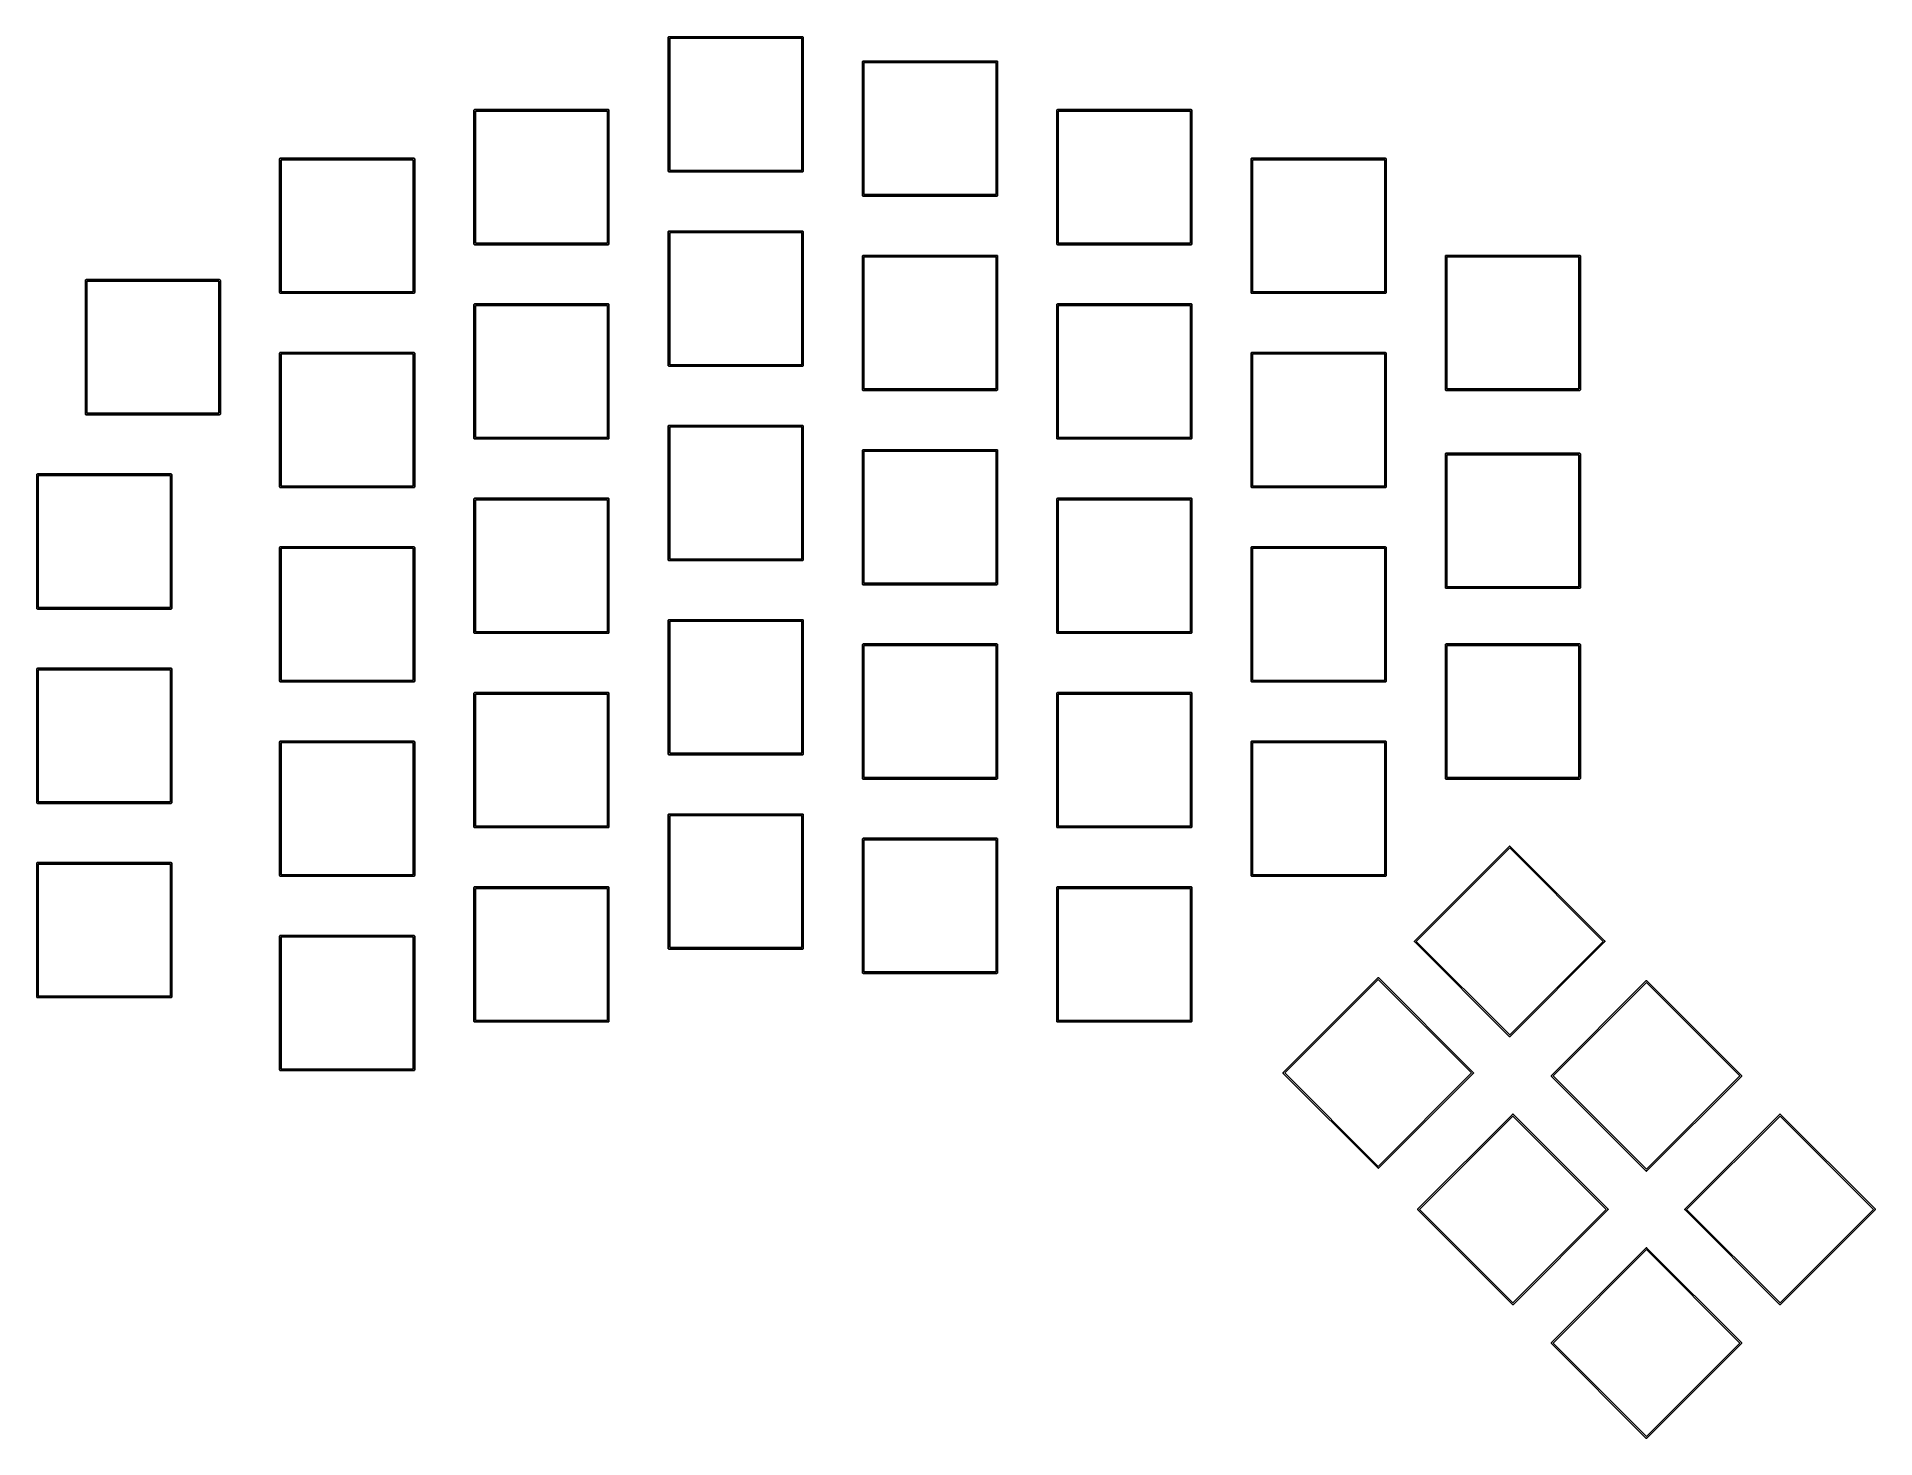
# Model space of a CAD drawing. Extents: x 34 to 226, y -175 to -28.
import ezdxf

# ---------------------------------------------------------------- set-up
doc = ezdxf.new("R2010")
doc.units = 0
doc.layers.add('BLACK', color=7, linetype='CONTINUOUS')

msp = doc.modelspace()

# ---------------------------------------------------------------- linework, layer by layer
at = {"layer": 'BLACK', "linetype": 'CONTINUOUS'}
for p, q in [((99.6188, -28.575), (99.620545, -28.565099)), ((99.6188, -42.545), (99.6188, -28.575)), ((99.619958, -28.561768), (99.621649, -28.558838)), ((99.620545, -28.565099), (99.619958, -28.561768)), ((99.621649, -28.558838), (99.623395, -28.548938)), ((99.623395, -28.548938), (99.636122, -28.53377)), ((99.636122, -28.53377), (99.64602, -28.516627)), ((99.64602, -28.516627), (99.65248, -28.514275)), ((99.65248, -28.514275), (99.6569, -28.509009)), ((99.6569, -28.509009), (99.676394, -28.505571)), ((99.676394, -28.505571), (99.695, -28.4988)), ((99.695, -28.4988), (113.665, -28.4988)), ((99.7712, -28.6512), (99.7712, -42.4688)), ((113.5888, -28.6512), (99.7712, -28.6512)), ((113.5888, -42.4688), (113.5888, -28.6512)), ((113.665, -28.4988), (113.6749, -28.500545)), ((113.6749, -28.500545), (113.678232, -28.499958)), ((113.678232, -28.499958), (113.681161, -28.501649)), ((113.681161, -28.501649), (113.691062, -28.503395)), ((113.691062, -28.503395), (113.706229, -28.516122)), ((113.706229, -28.516122), (113.723373, -28.52602)), ((113.723373, -28.52602), (113.725724, -28.53248)), ((113.725724, -28.53248), (113.730991, -28.5369)), ((113.730991, -28.5369), (113.734428, -28.556394)), ((113.734428, -28.556394), (113.7412, -28.575)), ((113.7412, -28.575), (113.7412, -42.545)), ((119.9388, -31.115), (119.940545, -31.105099)), ((119.9388, -45.085), (119.9388, -31.115)), ((119.939958, -31.101768), (119.941649, -31.098838)), ((119.940545, -31.105099), (119.939958, -31.101768)), ((119.941649, -31.098838), (119.943395, -31.088938)), ((119.943395, -31.088938), (119.956122, -31.07377)), ((119.956122, -31.07377), (119.96602, -31.056627)), ((119.96602, -31.056627), (119.97248, -31.054275)), ((119.97248, -31.054275), (119.9769, -31.049009)), ((119.9769, -31.049009), (119.996394, -31.045571)), ((119.996394, -31.045571), (120.015, -31.0388)), ((120.015, -31.0388), (133.985, -31.0388)), ((120.0912, -31.1912), (120.0912, -45.0088)), ((133.9088, -31.1912), (120.0912, -31.1912)), ((133.9088, -45.0088), (133.9088, -31.1912)), ((133.985, -31.0388), (133.9949, -31.040545)), ((133.9949, -31.040545), (133.998232, -31.039958)), ((133.998232, -31.039958), (134.001161, -31.041649)), ((134.001161, -31.041649), (134.011062, -31.043395)), ((134.011062, -31.043395), (134.026229, -31.056122)), ((134.026229, -31.056122), (134.043373, -31.06602)), ((134.043373, -31.06602), (134.045724, -31.07248)), ((134.045724, -31.07248), (134.050991, -31.0769)), ((134.050991, -31.0769), (134.054428, -31.096394)), ((134.054428, -31.096394), (134.0612, -31.115)), ((134.0612, -31.115), (134.0612, -45.085)), ((79.2988, -36.195), (79.300545, -36.185099)), ((79.2988, -50.165), (79.2988, -36.195)), ((79.299958, -36.181768), (79.301649, -36.178838)), ((79.300545, -36.185099), (79.299958, -36.181768)), ((79.301649, -36.178838), (79.303395, -36.168938)), ((79.303395, -36.168938), (79.316122, -36.15377)), ((79.316122, -36.15377), (79.32602, -36.136627)), ((79.32602, -36.136627), (79.33248, -36.134275)), ((79.33248, -36.134275), (79.3369, -36.129009)), ((79.3369, -36.129009), (79.356394, -36.125571)), ((79.356394, -36.125571), (79.375, -36.1188)), ((79.375, -36.1188), (93.345, -36.1188)), ((79.4512, -36.2712), (79.4512, -50.0888)), ((93.2688, -36.2712), (79.4512, -36.2712)), ((93.2688, -50.0888), (93.2688, -36.2712)), ((93.345, -36.1188), (93.3549, -36.120545)), ((93.3549, -36.120545), (93.358232, -36.119958)), ((93.358232, -36.119958), (93.361161, -36.121649)), ((93.361161, -36.121649), (93.371062, -36.123395)), ((93.371062, -36.123395), (93.386229, -36.136122)), ((93.386229, -36.136122), (93.403373, -36.14602)), ((93.403373, -36.14602), (93.405724, -36.15248)), ((93.405724, -36.15248), (93.410991, -36.1569)), ((93.410991, -36.1569), (93.414428, -36.176394)), ((93.414428, -36.176394), (93.4212, -36.195)), ((93.4212, -36.195), (93.4212, -50.165)), ((140.2588, -36.195), (140.260545, -36.185099)), ((140.2588, -50.165), (140.2588, -36.195)), ((140.259958, -36.181768), (140.261649, -36.178838)), ((140.260545, -36.185099), (140.259958, -36.181768)), ((140.261649, -36.178838), (140.263395, -36.168938)), ((140.263395, -36.168938), (140.276122, -36.15377)), ((140.276122, -36.15377), (140.28602, -36.136627)), ((140.28602, -36.136627), (140.29248, -36.134275)), ((140.29248, -36.134275), (140.2969, -36.129009)), ((140.2969, -36.129009), (140.316394, -36.125571)), ((140.316394, -36.125571), (140.335, -36.1188)), ((140.335, -36.1188), (154.305, -36.1188)), ((140.4112, -36.2712), (140.4112, -50.0888)), ((154.2288, -36.2712), (140.4112, -36.2712)), ((154.2288, -50.0888), (154.2288, -36.2712)), ((154.305, -36.1188), (154.3149, -36.120545)), ((154.3149, -36.120545), (154.318232, -36.119958)), ((154.318232, -36.119958), (154.321161, -36.121649)), ((154.321161, -36.121649), (154.331062, -36.123395)), ((154.331062, -36.123395), (154.346229, -36.136122)), ((154.346229, -36.136122), (154.363373, -36.14602)), ((154.363373, -36.14602), (154.365724, -36.15248)), ((154.365724, -36.15248), (154.370991, -36.1569)), ((154.370991, -36.1569), (154.374428, -36.176394)), ((154.374428, -36.176394), (154.3812, -36.195)), ((154.3812, -36.195), (154.3812, -50.165)), ((58.9788, -41.275), (58.980545, -41.265099)), ((58.9788, -55.245), (58.9788, -41.275)), ((58.979958, -41.261768), (58.981649, -41.258838)), ((58.980545, -41.265099), (58.979958, -41.261768)), ((58.981649, -41.258838), (58.983395, -41.248938)), ((58.983395, -41.248938), (58.996122, -41.23377)), ((58.996122, -41.23377), (59.00602, -41.216627)), ((59.00602, -41.216627), (59.01248, -41.214275)), ((59.01248, -41.214275), (59.0169, -41.209009)), ((59.0169, -41.209009), (59.036394, -41.205571)), ((59.036394, -41.205571), (59.055, -41.1988)), ((59.055, -41.1988), (73.025, -41.1988)), ((59.1312, -41.3512), (59.1312, -55.1688)), ((72.9488, -41.3512), (59.1312, -41.3512)), ((72.9488, -55.1688), (72.9488, -41.3512)), ((73.025, -41.1988), (73.0349, -41.200545)), ((73.0349, -41.200545), (73.038232, -41.199958)), ((73.038232, -41.199958), (73.041161, -41.201649)), ((73.041161, -41.201649), (73.051062, -41.203395)), ((73.051062, -41.203395), (73.066229, -41.216122)), ((73.066229, -41.216122), (73.083373, -41.22602)), ((73.083373, -41.22602), (73.085724, -41.23248)), ((73.085724, -41.23248), (73.090991, -41.2369)), ((73.090991, -41.2369), (73.094428, -41.256394)), ((73.094428, -41.256394), (73.1012, -41.275)), ((73.1012, -41.275), (73.1012, -55.245)), ((160.5788, -41.275), (160.580545, -41.265099)), ((160.5788, -55.245), (160.5788, -41.275)), ((160.579958, -41.261768), (160.581649, -41.258838)), ((160.580545, -41.265099), (160.579958, -41.261768)), ((160.581649, -41.258838), (160.583395, -41.248938)), ((160.583395, -41.248938), (160.596122, -41.23377)), ((160.596122, -41.23377), (160.60602, -41.216627)), ((160.60602, -41.216627), (160.61248, -41.214275)), ((160.61248, -41.214275), (160.6169, -41.209009)), ((160.6169, -41.209009), (160.636394, -41.205571)), ((160.636394, -41.205571), (160.655, -41.1988)), ((160.655, -41.1988), (174.625, -41.1988)), ((160.7312, -41.3512), (160.7312, -55.1688)), ((174.5488, -41.3512), (160.7312, -41.3512)), ((174.5488, -55.1688), (174.5488, -41.3512)), ((174.625, -41.1988), (174.6349, -41.200545)), ((174.6349, -41.200545), (174.638232, -41.199958)), ((174.638232, -41.199958), (174.641161, -41.201649)), ((174.641161, -41.201649), (174.651062, -41.203395)), ((174.651062, -41.203395), (174.666229, -41.216122)), ((174.666229, -41.216122), (174.683373, -41.22602)), ((174.683373, -41.22602), (174.685724, -41.23248)), ((174.685724, -41.23248), (174.690991, -41.2369)), ((174.690991, -41.2369), (174.694428, -41.256394)), ((174.694428, -41.256394), (174.7012, -41.275)), ((174.7012, -41.275), (174.7012, -55.245)), ((99.625571, -42.563605), (99.6188, -42.545)), ((99.629009, -42.5831), (99.625571, -42.563605)), ((99.634275, -42.587519), (99.629009, -42.5831)), ((99.636627, -42.59398), (99.634275, -42.587519)), ((99.65377, -42.603877), (99.636627, -42.59398)), ((99.668938, -42.616605), (99.65377, -42.603877)), ((99.678838, -42.61835), (99.668938, -42.616605)), ((99.681768, -42.620042), (99.678838, -42.61835)), ((99.685099, -42.619454), (99.681768, -42.620042)), ((99.695, -42.6212), (99.685099, -42.619454)), ((113.665, -42.6212), (99.695, -42.6212)), ((99.7712, -42.4688), (113.5888, -42.4688)), ((113.683605, -42.614428), (113.665, -42.6212)), ((113.7031, -42.610991), (113.683605, -42.614428)), ((113.707519, -42.605724), (113.7031, -42.610991)), ((113.71398, -42.603373), (113.707519, -42.605724)), ((113.723877, -42.586229), (113.71398, -42.603373)), ((113.736605, -42.571062), (113.723877, -42.586229)), ((113.73835, -42.561161), (113.736605, -42.571062)), ((113.740042, -42.558232), (113.73835, -42.561161)), ((113.7412, -42.545), (113.739454, -42.5549)), ((113.739454, -42.5549), (113.740042, -42.558232)), ((119.945571, -45.103605), (119.9388, -45.085)), ((119.949009, -45.1231), (119.945571, -45.103605)), ((119.954275, -45.127519), (119.949009, -45.1231)), ((119.956627, -45.13398), (119.954275, -45.127519)), ((119.97377, -45.143877), (119.956627, -45.13398)), ((119.988938, -45.156605), (119.97377, -45.143877)), ((119.998838, -45.15835), (119.988938, -45.156605)), ((120.001768, -45.160042), (119.998838, -45.15835)), ((120.005099, -45.159454), (120.001768, -45.160042)), ((120.015, -45.1612), (120.005099, -45.159454)), ((133.985, -45.1612), (120.015, -45.1612)), ((120.0912, -45.0088), (133.9088, -45.0088)), ((134.003605, -45.154428), (133.985, -45.1612)), ((134.0231, -45.150991), (134.003605, -45.154428)), ((134.027519, -45.145724), (134.0231, -45.150991)), ((134.03398, -45.143373), (134.027519, -45.145724)), ((134.043877, -45.126229), (134.03398, -45.143373)), ((134.056605, -45.111062), (134.043877, -45.126229)), ((134.05835, -45.101161), (134.056605, -45.111062)), ((134.060042, -45.098232), (134.05835, -45.101161)), ((134.0612, -45.085), (134.059454, -45.0949)), ((134.059454, -45.0949), (134.060042, -45.098232)), ((99.6188, -48.895), (99.620545, -48.885099)), ((99.6188, -62.865), (99.6188, -48.895)), ((99.619958, -48.881768), (99.621649, -48.878838)), ((99.620545, -48.885099), (99.619958, -48.881768)), ((99.621649, -48.878838), (99.623395, -48.868938)), ((99.623395, -48.868938), (99.636122, -48.85377)), ((99.636122, -48.85377), (99.64602, -48.836627)), ((99.64602, -48.836627), (99.65248, -48.834275)), ((99.65248, -48.834275), (99.6569, -48.829009)), ((99.6569, -48.829009), (99.676394, -48.825571)), ((99.676394, -48.825571), (99.695, -48.8188)), ((99.695, -48.8188), (113.665, -48.8188)), ((99.7712, -48.9712), (99.7712, -62.7888)), ((113.5888, -48.9712), (99.7712, -48.9712)), ((113.5888, -62.7888), (113.5888, -48.9712)), ((113.665, -48.8188), (113.6749, -48.820545)), ((113.6749, -48.820545), (113.678232, -48.819958)), ((113.678232, -48.819958), (113.681161, -48.821649)), ((113.681161, -48.821649), (113.691062, -48.823395)), ((113.691062, -48.823395), (113.706229, -48.836122)), ((113.706229, -48.836122), (113.723373, -48.84602)), ((113.723373, -48.84602), (113.725724, -48.85248)), ((113.725724, -48.85248), (113.730991, -48.8569)), ((113.730991, -48.8569), (113.734428, -48.876394)), ((113.734428, -48.876394), (113.7412, -48.895)), ((113.7412, -48.895), (113.7412, -62.865)), ((79.305571, -50.183605), (79.2988, -50.165)), ((79.309009, -50.2031), (79.305571, -50.183605)), ((79.314275, -50.207519), (79.309009, -50.2031)), ((79.316627, -50.21398), (79.314275, -50.207519)), ((79.33377, -50.223877), (79.316627, -50.21398)), ((79.348938, -50.236605), (79.33377, -50.223877)), ((79.358838, -50.23835), (79.348938, -50.236605)), ((79.361768, -50.240042), (79.358838, -50.23835)), ((79.365099, -50.239454), (79.361768, -50.240042)), ((79.375, -50.2412), (79.365099, -50.239454)), ((93.345, -50.2412), (79.375, -50.2412)), ((79.4512, -50.0888), (93.2688, -50.0888)), ((93.363605, -50.234428), (93.345, -50.2412)), ((93.3831, -50.230991), (93.363605, -50.234428)), ((93.387519, -50.225724), (93.3831, -50.230991)), ((93.39398, -50.223373), (93.387519, -50.225724)), ((93.403877, -50.206229), (93.39398, -50.223373)), ((93.416605, -50.191062), (93.403877, -50.206229)), ((93.41835, -50.181161), (93.416605, -50.191062)), ((93.420042, -50.178232), (93.41835, -50.181161)), ((93.4212, -50.165), (93.419454, -50.1749)), ((93.419454, -50.1749), (93.420042, -50.178232)), ((119.9388, -51.435), (119.940545, -51.425099)), ((119.9388, -65.405), (119.9388, -51.435)), ((119.939958, -51.421768), (119.941649, -51.418838)), ((119.940545, -51.425099), (119.939958, -51.421768)), ((119.941649, -51.418838), (119.943395, -51.408938)), ((119.943395, -51.408938), (119.956122, -51.39377)), ((119.956122, -51.39377), (119.96602, -51.376627)), ((119.96602, -51.376627), (119.97248, -51.374275)), ((119.97248, -51.374275), (119.9769, -51.369009)), ((119.9769, -51.369009), (119.996394, -51.365571)), ((119.996394, -51.365571), (120.015, -51.3588)), ((120.015, -51.3588), (133.985, -51.3588)), ((120.0912, -51.5112), (120.0912, -65.3288)), ((133.9088, -51.5112), (120.0912, -51.5112)), ((133.9088, -65.3288), (133.9088, -51.5112)), ((133.985, -51.3588), (133.9949, -51.360545)), ((133.9949, -51.360545), (133.998232, -51.359958)), ((133.998232, -51.359958), (134.001161, -51.361649)), ((134.001161, -51.361649), (134.011062, -51.363395)), ((134.011062, -51.363395), (134.026229, -51.376122)), ((134.026229, -51.376122), (134.043373, -51.38602)), ((134.043373, -51.38602), (134.045724, -51.39248)), ((134.045724, -51.39248), (134.050991, -51.3969)), ((134.050991, -51.3969), (134.054428, -51.416394)), ((134.054428, -51.416394), (134.0612, -51.435)), ((134.0612, -51.435), (134.0612, -65.405)), ((140.265571, -50.183605), (140.2588, -50.165)), ((140.269009, -50.2031), (140.265571, -50.183605)), ((140.274275, -50.207519), (140.269009, -50.2031)), ((140.276627, -50.21398), (140.274275, -50.207519)), ((140.29377, -50.223877), (140.276627, -50.21398)), ((140.308938, -50.236605), (140.29377, -50.223877)), ((140.318838, -50.23835), (140.308938, -50.236605)), ((140.321768, -50.240042), (140.318838, -50.23835)), ((140.325099, -50.239454), (140.321768, -50.240042)), ((140.335, -50.2412), (140.325099, -50.239454)), ((154.305, -50.2412), (140.335, -50.2412)), ((140.4112, -50.0888), (154.2288, -50.0888)), ((154.323605, -50.234428), (154.305, -50.2412)), ((154.3431, -50.230991), (154.323605, -50.234428)), ((154.347519, -50.225724), (154.3431, -50.230991)), ((154.35398, -50.223373), (154.347519, -50.225724)), ((154.363877, -50.206229), (154.35398, -50.223373)), ((154.376605, -50.191062), (154.363877, -50.206229)), ((154.37835, -50.181161), (154.376605, -50.191062)), ((154.380042, -50.178232), (154.37835, -50.181161)), ((154.3812, -50.165), (154.379454, -50.1749)), ((154.379454, -50.1749), (154.380042, -50.178232)), ((180.8988, -51.435), (180.900545, -51.425099)), ((180.8988, -65.405), (180.8988, -51.435)), ((180.899958, -51.421768), (180.901649, -51.418838)), ((180.900545, -51.425099), (180.899958, -51.421768)), ((180.901649, -51.418838), (180.903395, -51.408938)), ((180.903395, -51.408938), (180.916122, -51.39377)), ((180.916122, -51.39377), (180.92602, -51.376627)), ((180.92602, -51.376627), (180.93248, -51.374275)), ((180.93248, -51.374275), (180.9369, -51.369009)), ((180.9369, -51.369009), (180.956394, -51.365571)), ((180.956394, -51.365571), (180.975, -51.3588)), ((180.975, -51.3588), (194.945, -51.3588)), ((181.0512, -51.5112), (181.0512, -65.3288)), ((194.8688, -51.5112), (181.0512, -51.5112)), ((194.8688, -65.3288), (194.8688, -51.5112)), ((194.945, -51.3588), (194.9549, -51.360545)), ((194.9549, -51.360545), (194.958232, -51.359958)), ((194.958232, -51.359958), (194.961161, -51.361649)), ((194.961161, -51.361649), (194.971062, -51.363395)), ((194.971062, -51.363395), (194.986229, -51.376122)), ((194.986229, -51.376122), (195.003373, -51.38602)), ((195.003373, -51.38602), (195.005724, -51.39248)), ((195.005724, -51.39248), (195.010991, -51.3969)), ((195.010991, -51.3969), (195.014428, -51.416394)), ((195.014428, -51.416394), (195.0212, -51.435)), ((195.0212, -51.435), (195.0212, -65.405)), ((38.6588, -53.975), (38.660545, -53.965099)), ((38.6588, -67.945), (38.6588, -53.975)), ((38.659958, -53.961768), (38.661649, -53.958838)), ((38.660545, -53.965099), (38.659958, -53.961768)), ((38.661649, -53.958838), (38.663395, -53.948938)), ((38.663395, -53.948938), (38.676122, -53.93377)), ((38.676122, -53.93377), (38.68602, -53.916627)), ((38.68602, -53.916627), (38.69248, -53.914275)), ((38.69248, -53.914275), (38.6969, -53.909009)), ((38.6969, -53.909009), (38.716394, -53.905571)), ((38.716394, -53.905571), (38.735, -53.8988)), ((38.735, -53.8988), (52.705, -53.8988)), ((38.8112, -54.0512), (38.8112, -67.8688)), ((52.6288, -54.0512), (38.8112, -54.0512)), ((52.6288, -67.8688), (52.6288, -54.0512)), ((52.705, -53.8988), (52.7149, -53.900545)), ((52.7149, -53.900545), (52.718232, -53.899958)), ((52.718232, -53.899958), (52.721161, -53.901649)), ((52.721161, -53.901649), (52.731062, -53.903395)), ((52.731062, -53.903395), (52.746229, -53.916122)), ((52.746229, -53.916122), (52.763373, -53.92602)), ((52.763373, -53.92602), (52.765724, -53.93248)), ((52.765724, -53.93248), (52.770991, -53.9369)), ((52.770991, -53.9369), (52.774428, -53.956394)), ((52.774428, -53.956394), (52.7812, -53.975)), ((52.7812, -53.975), (52.7812, -67.945)), ((58.985571, -55.263605), (58.9788, -55.245)), ((58.989009, -55.2831), (58.985571, -55.263605)), ((58.994275, -55.287519), (58.989009, -55.2831)), ((58.996627, -55.29398), (58.994275, -55.287519)), ((59.01377, -55.303877), (58.996627, -55.29398)), ((59.028938, -55.316605), (59.01377, -55.303877)), ((59.038838, -55.31835), (59.028938, -55.316605)), ((59.041768, -55.320042), (59.038838, -55.31835)), ((59.045099, -55.319454), (59.041768, -55.320042)), ((59.055, -55.3212), (59.045099, -55.319454)), ((73.025, -55.3212), (59.055, -55.3212)), ((59.1312, -55.1688), (72.9488, -55.1688)), ((73.043605, -55.314428), (73.025, -55.3212)), ((73.0631, -55.310991), (73.043605, -55.314428)), ((73.067519, -55.305724), (73.0631, -55.310991)), ((73.07398, -55.303373), (73.067519, -55.305724)), ((73.083877, -55.286229), (73.07398, -55.303373)), ((73.096605, -55.271062), (73.083877, -55.286229)), ((73.09835, -55.261161), (73.096605, -55.271062)), ((73.100042, -55.258232), (73.09835, -55.261161)), ((73.1012, -55.245), (73.099454, -55.2549)), ((73.099454, -55.2549), (73.100042, -55.258232)), ((160.585571, -55.263605), (160.5788, -55.245)), ((160.589009, -55.2831), (160.585571, -55.263605)), ((160.594275, -55.287519), (160.589009, -55.2831)), ((160.596627, -55.29398), (160.594275, -55.287519)), ((160.61377, -55.303877), (160.596627, -55.29398)), ((160.628938, -55.316605), (160.61377, -55.303877)), ((160.638838, -55.31835), (160.628938, -55.316605)), ((160.641768, -55.320042), (160.638838, -55.31835)), ((160.645099, -55.319454), (160.641768, -55.320042)), ((160.655, -55.3212), (160.645099, -55.319454)), ((174.625, -55.3212), (160.655, -55.3212)), ((160.7312, -55.1688), (174.5488, -55.1688)), ((174.643605, -55.314428), (174.625, -55.3212)), ((174.6631, -55.310991), (174.643605, -55.314428)), ((174.667519, -55.305724), (174.6631, -55.310991)), ((174.67398, -55.303373), (174.667519, -55.305724)), ((174.683877, -55.286229), (174.67398, -55.303373)), ((174.696605, -55.271062), (174.683877, -55.286229)), ((174.69835, -55.261161), (174.696605, -55.271062)), ((174.700042, -55.258232), (174.69835, -55.261161)), ((174.7012, -55.245), (174.699454, -55.2549)), ((174.699454, -55.2549), (174.700042, -55.258232)), ((79.2988, -56.515), (79.300545, -56.505099)), ((79.2988, -70.485), (79.2988, -56.515)), ((79.299958, -56.501768), (79.301649, -56.498838)), ((79.300545, -56.505099), (79.299958, -56.501768)), ((79.301649, -56.498838), (79.303395, -56.488938)), ((79.303395, -56.488938), (79.316122, -56.47377)), ((79.316122, -56.47377), (79.32602, -56.456627)), ((79.32602, -56.456627), (79.33248, -56.454275)), ((79.33248, -56.454275), (79.3369, -56.449009)), ((79.3369, -56.449009), (79.356394, -56.445571)), ((79.356394, -56.445571), (79.375, -56.4388)), ((79.375, -56.4388), (93.345, -56.4388)), ((79.4512, -56.5912), (79.4512, -70.4088)), ((93.2688, -56.5912), (79.4512, -56.5912)), ((93.2688, -70.4088), (93.2688, -56.5912)), ((93.345, -56.4388), (93.3549, -56.440545)), ((93.3549, -56.440545), (93.358232, -56.439958)), ((93.358232, -56.439958), (93.361161, -56.441649)), ((93.361161, -56.441649), (93.371062, -56.443395)), ((93.371062, -56.443395), (93.386229, -56.456122)), ((93.386229, -56.456122), (93.403373, -56.46602)), ((93.403373, -56.46602), (93.405724, -56.47248)), ((93.405724, -56.47248), (93.410991, -56.4769)), ((93.410991, -56.4769), (93.414428, -56.496394)), ((93.414428, -56.496394), (93.4212, -56.515)), ((93.4212, -56.515), (93.4212, -70.485)), ((140.2588, -56.515), (140.260545, -56.505099)), ((140.2588, -70.485), (140.2588, -56.515)), ((140.259958, -56.501768), (140.261649, -56.498838)), ((140.260545, -56.505099), (140.259958, -56.501768)), ((140.261649, -56.498838), (140.263395, -56.488938)), ((140.263395, -56.488938), (140.276122, -56.47377)), ((140.276122, -56.47377), (140.28602, -56.456627)), ((140.28602, -56.456627), (140.29248, -56.454275)), ((140.29248, -56.454275), (140.2969, -56.449009)), ((140.2969, -56.449009), (140.316394, -56.445571)), ((140.316394, -56.445571), (140.335, -56.4388)), ((140.335, -56.4388), (154.305, -56.4388)), ((140.4112, -56.5912), (140.4112, -70.4088)), ((154.2288, -56.5912), (140.4112, -56.5912)), ((154.2288, -70.4088), (154.2288, -56.5912)), ((154.305, -56.4388), (154.3149, -56.440545)), ((154.3149, -56.440545), (154.318232, -56.439958)), ((154.318232, -56.439958), (154.321161, -56.441649)), ((154.321161, -56.441649), (154.331062, -56.443395)), ((154.331062, -56.443395), (154.346229, -56.456122)), ((154.346229, -56.456122), (154.363373, -56.46602)), ((154.363373, -56.46602), (154.365724, -56.47248)), ((154.365724, -56.47248), (154.370991, -56.4769)), ((154.370991, -56.4769), (154.374428, -56.496394)), ((154.374428, -56.496394), (154.3812, -56.515)), ((154.3812, -56.515), (154.3812, -70.485)), ((59.0169, -61.529009), (59.036394, -61.525571)), ((59.036394, -61.525571), (59.055, -61.5188)), ((59.055, -61.5188), (73.025, -61.5188)), ((73.025, -61.5188), (73.0349, -61.520545)), ((73.0349, -61.520545), (73.038232, -61.519958)), ((73.038232, -61.519958), (73.041161, -61.521649)), ((73.041161, -61.521649), (73.051062, -61.523395)), ((73.051062, -61.523395), (73.066229, -61.536122)), ((160.6169, -61.529009), (160.636394, -61.525571)), ((160.636394, -61.525571), (160.655, -61.5188)), ((160.655, -61.5188), (174.625, -61.5188)), ((174.625, -61.5188), (174.6349, -61.520545)), ((174.6349, -61.520545), (174.638232, -61.519958)), ((174.638232, -61.519958), (174.641161, -61.521649)), ((174.641161, -61.521649), (174.651062, -61.523395)), ((174.651062, -61.523395), (174.666229, -61.536122)), ((58.9788, -61.595), (58.980545, -61.585099)), ((58.9788, -75.565), (58.9788, -61.595)), ((58.979958, -61.581768), (58.981649, -61.578838)), ((58.980545, -61.585099), (58.979958, -61.581768)), ((58.981649, -61.578838), (58.983395, -61.568938)), ((58.983395, -61.568938), (58.996122, -61.55377)), ((58.996122, -61.55377), (59.00602, -61.536627)), ((59.00602, -61.536627), (59.01248, -61.534275)), ((59.01248, -61.534275), (59.0169, -61.529009)), ((59.1312, -61.6712), (59.1312, -75.4888)), ((72.9488, -61.6712), (59.1312, -61.6712)), ((72.9488, -75.4888), (72.9488, -61.6712)), ((73.066229, -61.536122), (73.083373, -61.54602)), ((73.083373, -61.54602), (73.085724, -61.55248)), ((73.085724, -61.55248), (73.090991, -61.5569)), ((73.090991, -61.5569), (73.094428, -61.576394)), ((73.094428, -61.576394), (73.1012, -61.595)), ((73.1012, -61.595), (73.1012, -75.565)), ((99.625571, -62.883605), (99.6188, -62.865)), ((99.629009, -62.9031), (99.625571, -62.883605)), ((99.634275, -62.907519), (99.629009, -62.9031)), ((99.636627, -62.91398), (99.634275, -62.907519)), ((99.65377, -62.923877), (99.636627, -62.91398)), ((99.668938, -62.936605), (99.65377, -62.923877)), ((99.678838, -62.93835), (99.668938, -62.936605)), ((99.681768, -62.940042), (99.678838, -62.93835)), ((99.685099, -62.939454), (99.681768, -62.940042)), ((99.695, -62.9412), (99.685099, -62.939454)), ((113.665, -62.9412), (99.695, -62.9412)), ((99.7712, -62.7888), (113.5888, -62.7888)), ((113.683605, -62.934428), (113.665, -62.9412)), ((113.7031, -62.930991), (113.683605, -62.934428)), ((113.707519, -62.925724), (113.7031, -62.930991)), ((113.71398, -62.923373), (113.707519, -62.925724)), ((113.723877, -62.906229), (113.71398, -62.923373)), ((113.736605, -62.891062), (113.723877, -62.906229)), ((113.73835, -62.881161), (113.736605, -62.891062)), ((113.740042, -62.878232), (113.73835, -62.881161)), ((113.7412, -62.865), (113.739454, -62.8749)), ((113.739454, -62.8749), (113.740042, -62.878232)), ((160.5788, -61.595), (160.580545, -61.585099)), ((160.5788, -75.565), (160.5788, -61.595)), ((160.579958, -61.581768), (160.581649, -61.578838)), ((160.580545, -61.585099), (160.579958, -61.581768)), ((160.581649, -61.578838), (160.583395, -61.568938)), ((160.583395, -61.568938), (160.596122, -61.55377)), ((160.596122, -61.55377), (160.60602, -61.536627)), ((160.60602, -61.536627), (160.61248, -61.534275)), ((160.61248, -61.534275), (160.6169, -61.529009)), ((160.7312, -61.6712), (160.7312, -75.4888)), ((174.5488, -61.6712), (160.7312, -61.6712)), ((174.5488, -75.4888), (174.5488, -61.6712)), ((174.666229, -61.536122), (174.683373, -61.54602)), ((174.683373, -61.54602), (174.685724, -61.55248)), ((174.685724, -61.55248), (174.690991, -61.5569)), ((174.690991, -61.5569), (174.694428, -61.576394)), ((174.694428, -61.576394), (174.7012, -61.595)), ((174.7012, -61.595), (174.7012, -75.565)), ((120.0912, -65.3288), (133.9088, -65.3288)), ((181.0512, -65.3288), (194.8688, -65.3288)), ((119.945571, -65.423605), (119.9388, -65.405)), ((119.949009, -65.4431), (119.945571, -65.423605)), ((119.954275, -65.447519), (119.949009, -65.4431)), ((119.956627, -65.45398), (119.954275, -65.447519)), ((119.97377, -65.463877), (119.956627, -65.45398)), ((119.988938, -65.476605), (119.97377, -65.463877)), ((119.998838, -65.47835), (119.988938, -65.476605)), ((120.001768, -65.480042), (119.998838, -65.47835)), ((120.005099, -65.479454), (120.001768, -65.480042)), ((120.015, -65.4812), (120.005099, -65.479454)), ((133.985, -65.4812), (120.015, -65.4812)), ((134.003605, -65.474428), (133.985, -65.4812)), ((134.0231, -65.470991), (134.003605, -65.474428)), ((134.027519, -65.465724), (134.0231, -65.470991)), ((134.03398, -65.463373), (134.027519, -65.465724)), ((134.043877, -65.446229), (134.03398, -65.463373)), ((134.056605, -65.431062), (134.043877, -65.446229)), ((134.05835, -65.421161), (134.056605, -65.431062)), ((134.060042, -65.418232), (134.05835, -65.421161)), ((134.0612, -65.405), (134.059454, -65.4149)), ((134.059454, -65.4149), (134.060042, -65.418232)), ((180.905571, -65.423605), (180.8988, -65.405)), ((180.909009, -65.4431), (180.905571, -65.423605)), ((180.914275, -65.447519), (180.909009, -65.4431)), ((180.916627, -65.45398), (180.914275, -65.447519)), ((180.93377, -65.463877), (180.916627, -65.45398)), ((180.948938, -65.476605), (180.93377, -65.463877)), ((180.958838, -65.47835), (180.948938, -65.476605)), ((180.961768, -65.480042), (180.958838, -65.47835)), ((180.965099, -65.479454), (180.961768, -65.480042)), ((180.975, -65.4812), (180.965099, -65.479454)), ((194.945, -65.4812), (180.975, -65.4812)), ((194.963605, -65.474428), (194.945, -65.4812)), ((194.9831, -65.470991), (194.963605, -65.474428)), ((194.987519, -65.465724), (194.9831, -65.470991)), ((194.99398, -65.463373), (194.987519, -65.465724)), ((195.003877, -65.446229), (194.99398, -65.463373)), ((195.016605, -65.431062), (195.003877, -65.446229)), ((195.01835, -65.421161), (195.016605, -65.431062)), ((195.020042, -65.418232), (195.01835, -65.421161)), ((195.0212, -65.405), (195.019454, -65.4149)), ((195.019454, -65.4149), (195.020042, -65.418232)), ((38.665571, -67.963605), (38.6588, -67.945)), ((38.669009, -67.9831), (38.665571, -67.963605)), ((38.674275, -67.987519), (38.669009, -67.9831)), ((38.676627, -67.99398), (38.674275, -67.987519)), ((38.69377, -68.003877), (38.676627, -67.99398)), ((38.708938, -68.016605), (38.69377, -68.003877)), ((38.718838, -68.01835), (38.708938, -68.016605)), ((38.721768, -68.020042), (38.718838, -68.01835)), ((38.725099, -68.019454), (38.721768, -68.020042)), ((38.735, -68.0212), (38.725099, -68.019454)), ((52.705, -68.0212), (38.735, -68.0212)), ((38.8112, -67.8688), (52.6288, -67.8688)), ((52.723605, -68.014428), (52.705, -68.0212)), ((52.7431, -68.010991), (52.723605, -68.014428)), ((52.747519, -68.005724), (52.7431, -68.010991)), ((52.75398, -68.003373), (52.747519, -68.005724)), ((52.763877, -67.986229), (52.75398, -68.003373)), ((52.776605, -67.971062), (52.763877, -67.986229)), ((52.77835, -67.961161), (52.776605, -67.971062)), ((52.780042, -67.958232), (52.77835, -67.961161)), ((52.7812, -67.945), (52.779454, -67.9549)), ((52.779454, -67.9549), (52.780042, -67.958232)), ((99.6188, -69.223188), (99.620545, -69.213287)), ((99.619958, -69.209956), (99.621649, -69.207026)), ((99.620545, -69.213287), (99.619958, -69.209956)), ((99.621649, -69.207026), (99.623395, -69.197126)), ((99.623395, -69.197126), (99.636122, -69.181958)), ((99.636122, -69.181958), (99.64602, -69.164815)), ((99.64602, -69.164815), (99.65248, -69.162463)), ((99.65248, -69.162463), (99.6569, -69.157197)), ((99.6569, -69.157197), (99.676394, -69.153759)), ((99.676394, -69.153759), (99.695, -69.146988)), ((99.695, -69.146988), (113.665, -69.146988)), ((113.665, -69.146988), (113.6749, -69.148733)), ((113.6749, -69.148733), (113.678232, -69.148146)), ((113.678232, -69.148146), (113.681161, -69.149837)), ((113.681161, -69.149837), (113.691062, -69.151583)), ((113.691062, -69.151583), (113.706229, -69.16431)), ((113.706229, -69.16431), (113.723373, -69.174208)), ((113.723373, -69.174208), (113.725724, -69.180668)), ((113.725724, -69.180668), (113.730991, -69.185088)), ((113.730991, -69.185088), (113.734428, -69.204582)), ((113.734428, -69.204582), (113.7412, -69.223188)), ((79.305571, -70.503605), (79.2988, -70.485)), ((79.309009, -70.5231), (79.305571, -70.503605)), ((79.314275, -70.527519), (79.309009, -70.5231)), ((79.316627, -70.53398), (79.314275, -70.527519)), ((79.33377, -70.543877), (79.316627, -70.53398)), ((79.348938, -70.556605), (79.33377, -70.543877)), ((79.358838, -70.55835), (79.348938, -70.556605)), ((79.361768, -70.560042), (79.358838, -70.55835)), ((79.365099, -70.559454), (79.361768, -70.560042)), ((79.375, -70.5612), (79.365099, -70.559454)), ((93.345, -70.5612), (79.375, -70.5612)), ((79.4512, -70.4088), (93.2688, -70.4088)), ((93.363605, -70.554428), (93.345, -70.5612)), ((93.3831, -70.550991), (93.363605, -70.554428)), ((93.387519, -70.545724), (93.3831, -70.550991)), ((93.39398, -70.543373), (93.387519, -70.545724)), ((93.403877, -70.526229), (93.39398, -70.543373)), ((93.416605, -70.511062), (93.403877, -70.526229)), ((93.41835, -70.501161), (93.416605, -70.511062)), ((93.420042, -70.498232), (93.41835, -70.501161)), ((93.4212, -70.485), (93.419454, -70.4949)), ((93.419454, -70.4949), (93.420042, -70.498232)), ((99.6188, -83.193188), (99.6188, -69.223188)), ((99.7712, -69.299388), (99.7712, -83.116988)), ((113.5888, -69.299388), (99.7712, -69.299388)), ((113.5888, -83.116988), (113.5888, -69.299388)), ((113.7412, -69.223188), (113.7412, -83.193188)), ((140.265571, -70.503605), (140.2588, -70.485)), ((140.269009, -70.5231), (140.265571, -70.503605)), ((140.274275, -70.527519), (140.269009, -70.5231)), ((140.276627, -70.53398), (140.274275, -70.527519)), ((140.29377, -70.543877), (140.276627, -70.53398)), ((140.308938, -70.556605), (140.29377, -70.543877)), ((140.318838, -70.55835), (140.308938, -70.556605)), ((140.321768, -70.560042), (140.318838, -70.55835)), ((140.325099, -70.559454), (140.321768, -70.560042)), ((140.335, -70.5612), (140.325099, -70.559454)), ((154.305, -70.5612), (140.335, -70.5612)), ((140.4112, -70.4088), (154.2288, -70.4088)), ((154.323605, -70.554428), (154.305, -70.5612)), ((154.3431, -70.550991), (154.323605, -70.554428)), ((154.347519, -70.545724), (154.3431, -70.550991)), ((154.35398, -70.543373), (154.347519, -70.545724)), ((154.363877, -70.526229), (154.35398, -70.543373)), ((154.376605, -70.511062), (154.363877, -70.526229)), ((154.37835, -70.501161), (154.376605, -70.511062)), ((154.380042, -70.498232), (154.37835, -70.501161)), ((154.3812, -70.485), (154.379454, -70.4949)), ((154.379454, -70.4949), (154.380042, -70.498232)), ((119.9388, -71.755), (119.940545, -71.745099)), ((119.9388, -85.725), (119.9388, -71.755)), ((119.939958, -71.741768), (119.941649, -71.738838)), ((119.940545, -71.745099), (119.939958, -71.741768)), ((119.941649, -71.738838), (119.943395, -71.728938)), ((119.943395, -71.728938), (119.956122, -71.71377)), ((119.956122, -71.71377), (119.96602, -71.696627)), ((119.96602, -71.696627), (119.97248, -71.694275)), ((119.97248, -71.694275), (119.9769, -71.689009)), ((119.9769, -71.689009), (119.996394, -71.685571)), ((119.996394, -71.685571), (120.015, -71.6788)), ((120.015, -71.6788), (133.985, -71.6788)), ((120.0912, -71.8312), (120.0912, -85.6488)), ((133.9088, -71.8312), (120.0912, -71.8312)), ((133.9088, -85.6488), (133.9088, -71.8312)), ((133.985, -71.6788), (133.9949, -71.680545)), ((133.9949, -71.680545), (133.998232, -71.679958)), ((133.998232, -71.679958), (134.001161, -71.681649)), ((134.001161, -71.681649), (134.011062, -71.683395)), ((134.011062, -71.683395), (134.026229, -71.696122)), ((134.026229, -71.696122), (134.043373, -71.70602)), ((134.043373, -71.70602), (134.045724, -71.71248)), ((134.045724, -71.71248), (134.050991, -71.7169)), ((134.050991, -71.7169), (134.054428, -71.736394)), ((134.054428, -71.736394), (134.0612, -71.755)), ((134.0612, -71.755), (134.0612, -85.725)), ((180.8988, -72.1266), (180.900545, -72.116699)), ((180.8988, -86.0966), (180.8988, -72.1266)), ((180.899958, -72.113368), (180.901649, -72.110438)), ((180.900545, -72.116699), (180.899958, -72.113368)), ((180.901649, -72.110438), (180.903395, -72.100538)), ((180.903395, -72.100538), (180.916122, -72.08537)), ((180.916122, -72.08537), (180.92602, -72.068227)), ((180.92602, -72.068227), (180.93248, -72.065875)), ((180.93248, -72.065875), (180.9369, -72.060609)), ((180.9369, -72.060609), (180.956394, -72.057171)), ((180.956394, -72.057171), (180.975, -72.0504)), ((180.975, -72.0504), (194.945, -72.0504)), ((181.0512, -72.2028), (181.0512, -86.0204)), ((194.8688, -72.2028), (181.0512, -72.2028)), ((194.8688, -86.0204), (194.8688, -72.2028)), ((194.945, -72.0504), (194.9549, -72.052145)), ((194.9549, -72.052145), (194.958232, -72.051558)), ((194.958232, -72.051558), (194.961161, -72.053249)), ((194.961161, -72.053249), (194.971062, -72.054995)), ((194.971062, -72.054995), (194.986229, -72.067722)), ((194.986229, -72.067722), (195.003373, -72.07762)), ((195.003373, -72.07762), (195.005724, -72.08408)), ((195.005724, -72.08408), (195.010991, -72.0885)), ((195.010991, -72.0885), (195.014428, -72.107994)), ((195.014428, -72.107994), (195.0212, -72.1266)), ((195.0212, -72.1266), (195.0212, -86.0966)), ((33.5788, -74.295), (33.580545, -74.285099)), ((33.5788, -88.265), (33.5788, -74.295)), ((33.579958, -74.281768), (33.581649, -74.278838)), ((33.580545, -74.285099), (33.579958, -74.281768)), ((33.581649, -74.278838), (33.583395, -74.268938)), ((33.583395, -74.268938), (33.596122, -74.25377)), ((33.596122, -74.25377), (33.60602, -74.236627)), ((33.60602, -74.236627), (33.61248, -74.234275)), ((33.61248, -74.234275), (33.6169, -74.229009)), ((33.6169, -74.229009), (33.636394, -74.225571)), ((33.636394, -74.225571), (33.655, -74.2188)), ((33.655, -74.2188), (47.625, -74.2188)), ((33.7312, -74.3712), (33.7312, -88.1888)), ((47.5488, -74.3712), (33.7312, -74.3712)), ((47.5488, -88.1888), (47.5488, -74.3712)), ((47.625, -74.2188), (47.6349, -74.220545)), ((47.6349, -74.220545), (47.638232, -74.219958)), ((47.638232, -74.219958), (47.641161, -74.221649)), ((47.641161, -74.221649), (47.651062, -74.223395)), ((47.651062, -74.223395), (47.666229, -74.236122)), ((47.666229, -74.236122), (47.683373, -74.24602)), ((47.683373, -74.24602), (47.685724, -74.25248)), ((47.685724, -74.25248), (47.690991, -74.2569)), ((47.690991, -74.2569), (47.694428, -74.276394)), ((47.694428, -74.276394), (47.7012, -74.295)), ((47.7012, -74.295), (47.7012, -88.265)), ((58.985571, -75.583605), (58.9788, -75.565)), ((58.989009, -75.6031), (58.985571, -75.583605)), ((58.994275, -75.607519), (58.989009, -75.6031)), ((58.996627, -75.61398), (58.994275, -75.607519)), ((59.01377, -75.623877), (58.996627, -75.61398)), ((59.028938, -75.636605), (59.01377, -75.623877)), ((59.038838, -75.63835), (59.028938, -75.636605)), ((59.041768, -75.640042), (59.038838, -75.63835)), ((59.045099, -75.639454), (59.041768, -75.640042)), ((59.055, -75.6412), (59.045099, -75.639454)), ((73.025, -75.6412), (59.055, -75.6412)), ((59.1312, -75.4888), (72.9488, -75.4888)), ((73.043605, -75.634428), (73.025, -75.6412)), ((73.0631, -75.630991), (73.043605, -75.634428)), ((73.067519, -75.625724), (73.0631, -75.630991)), ((73.07398, -75.623373), (73.067519, -75.625724)), ((73.083877, -75.606229), (73.07398, -75.623373)), ((73.096605, -75.591062), (73.083877, -75.606229)), ((73.09835, -75.581161), (73.096605, -75.591062)), ((73.100042, -75.578232), (73.09835, -75.581161)), ((73.1012, -75.565), (73.099454, -75.5749)), ((73.099454, -75.5749), (73.100042, -75.578232)), ((79.2988, -76.835), (79.300545, -76.825099)), ((79.2988, -90.805), (79.2988, -76.835)), ((79.299958, -76.821768), (79.301649, -76.818838)), ((79.300545, -76.825099), (79.299958, -76.821768)), ((79.301649, -76.818838), (79.303395, -76.808938)), ((79.303395, -76.808938), (79.316122, -76.79377)), ((79.316122, -76.79377), (79.32602, -76.776627)), ((79.32602, -76.776627), (79.33248, -76.774275)), ((79.33248, -76.774275), (79.3369, -76.769009)), ((79.3369, -76.769009), (79.356394, -76.765571)), ((79.356394, -76.765571), (79.375, -76.7588)), ((79.375, -76.7588), (93.345, -76.7588)), ((93.345, -76.7588), (93.3549, -76.760545)), ((93.3549, -76.760545), (93.358232, -76.759958)), ((93.358232, -76.759958), (93.361161, -76.761649)), ((93.361161, -76.761649), (93.371062, -76.763395)), ((93.371062, -76.763395), (93.386229, -76.776122)), ((93.386229, -76.776122), (93.403373, -76.78602)), ((93.403373, -76.78602), (93.405724, -76.79248)), ((93.405724, -76.79248), (93.410991, -76.7969)), ((93.410991, -76.7969), (93.414428, -76.816394)), ((93.414428, -76.816394), (93.4212, -76.835)), ((93.4212, -76.835), (93.4212, -90.805)), ((140.2588, -76.835), (140.260545, -76.825099)), ((140.2588, -90.805), (140.2588, -76.835)), ((140.259958, -76.821768), (140.261649, -76.818838)), ((140.260545, -76.825099), (140.259958, -76.821768)), ((140.261649, -76.818838), (140.263395, -76.808938)), ((140.263395, -76.808938), (140.276122, -76.79377)), ((140.276122, -76.79377), (140.28602, -76.776627)), ((140.28602, -76.776627), (140.29248, -76.774275)), ((140.29248, -76.774275), (140.2969, -76.769009)), ((140.2969, -76.769009), (140.316394, -76.765571)), ((140.316394, -76.765571), (140.335, -76.7588)), ((140.335, -76.7588), (154.305, -76.7588)), ((154.305, -76.7588), (154.3149, -76.760545)), ((154.3149, -76.760545), (154.318232, -76.759958)), ((154.318232, -76.759958), (154.321161, -76.761649)), ((154.321161, -76.761649), (154.331062, -76.763395)), ((154.331062, -76.763395), (154.346229, -76.776122)), ((154.346229, -76.776122), (154.363373, -76.78602)), ((154.363373, -76.78602), (154.365724, -76.79248)), ((154.365724, -76.79248), (154.370991, -76.7969)), ((154.370991, -76.7969), (154.374428, -76.816394)), ((154.374428, -76.816394), (154.3812, -76.835)), ((154.3812, -76.835), (154.3812, -90.805)), ((160.585571, -75.583605), (160.5788, -75.565)), ((160.589009, -75.6031), (160.585571, -75.583605)), ((160.594275, -75.607519), (160.589009, -75.6031)), ((160.596627, -75.61398), (160.594275, -75.607519)), ((160.61377, -75.623877), (160.596627, -75.61398)), ((160.628938, -75.636605), (160.61377, -75.623877)), ((160.638838, -75.63835), (160.628938, -75.636605)), ((160.641768, -75.640042), (160.638838, -75.63835)), ((160.645099, -75.639454), (160.641768, -75.640042)), ((160.655, -75.6412), (160.645099, -75.639454)), ((174.625, -75.6412), (160.655, -75.6412)), ((160.7312, -75.4888), (174.5488, -75.4888)), ((174.643605, -75.634428), (174.625, -75.6412)), ((174.6631, -75.630991), (174.643605, -75.634428)), ((174.667519, -75.625724), (174.6631, -75.630991)), ((174.67398, -75.623373), (174.667519, -75.625724)), ((174.683877, -75.606229), (174.67398, -75.623373)), ((174.696605, -75.591062), (174.683877, -75.606229)), ((174.69835, -75.581161), (174.696605, -75.591062)), ((174.700042, -75.578232), (174.69835, -75.581161)), ((174.7012, -75.565), (174.699454, -75.5749)), ((174.699454, -75.5749), (174.700042, -75.578232)), ((79.4512, -76.9112), (79.4512, -90.7288)), ((93.2688, -76.9112), (79.4512, -76.9112)), ((93.2688, -90.7288), (93.2688, -76.9112)), ((140.4112, -76.9112), (140.4112, -90.7288)), ((154.2288, -76.9112), (140.4112, -76.9112)), ((154.2288, -90.7288), (154.2288, -76.9112)), ((58.9788, -81.915), (58.980545, -81.905099)), ((58.9788, -95.885), (58.9788, -81.915)), ((58.979958, -81.901768), (58.981649, -81.898838)), ((58.980545, -81.905099), (58.979958, -81.901768)), ((58.981649, -81.898838), (58.983395, -81.888938)), ((58.983395, -81.888938), (58.996122, -81.87377)), ((58.996122, -81.87377), (59.00602, -81.856627)), ((59.00602, -81.856627), (59.01248, -81.854275)), ((59.01248, -81.854275), (59.0169, -81.849009)), ((59.0169, -81.849009), (59.036394, -81.845571)), ((59.036394, -81.845571), (59.055, -81.8388)), ((59.055, -81.8388), (73.025, -81.8388)), ((59.1312, -81.9912), (59.1312, -95.8088)), ((72.9488, -81.9912), (59.1312, -81.9912)), ((72.9488, -95.8088), (72.9488, -81.9912)), ((73.025, -81.8388), (73.0349, -81.840545)), ((73.0349, -81.840545), (73.038232, -81.839958)), ((73.038232, -81.839958), (73.041161, -81.841649)), ((73.041161, -81.841649), (73.051062, -81.843395)), ((73.051062, -81.843395), (73.066229, -81.856122)), ((73.066229, -81.856122), (73.083373, -81.86602)), ((73.083373, -81.86602), (73.085724, -81.87248)), ((73.085724, -81.87248), (73.090991, -81.8769)), ((73.090991, -81.8769), (73.094428, -81.896394)), ((73.094428, -81.896394), (73.1012, -81.915)), ((73.1012, -81.915), (73.1012, -95.885)), ((160.5788, -81.915), (160.580545, -81.905099)), ((160.5788, -95.885), (160.5788, -81.915)), ((160.579958, -81.901768), (160.581649, -81.898838)), ((160.580545, -81.905099), (160.579958, -81.901768)), ((160.581649, -81.898838), (160.583395, -81.888938)), ((160.583395, -81.888938), (160.596122, -81.87377)), ((160.596122, -81.87377), (160.60602, -81.856627)), ((160.60602, -81.856627), (160.61248, -81.854275)), ((160.61248, -81.854275), (160.6169, -81.849009)), ((160.6169, -81.849009), (160.636394, -81.845571)), ((160.636394, -81.845571), (160.655, -81.8388)), ((160.655, -81.8388), (174.625, -81.8388)), ((160.7312, -81.9912), (160.7312, -95.8088)), ((174.5488, -81.9912), (160.7312, -81.9912)), ((174.5488, -95.8088), (174.5488, -81.9912)), ((174.625, -81.8388), (174.6349, -81.840545)), ((174.6349, -81.840545), (174.638232, -81.839958)), ((174.638232, -81.839958), (174.641161, -81.841649)), ((174.641161, -81.841649), (174.651062, -81.843395)), ((174.651062, -81.843395), (174.666229, -81.856122)), ((174.666229, -81.856122), (174.683373, -81.86602)), ((174.683373, -81.86602), (174.685724, -81.87248)), ((174.685724, -81.87248), (174.690991, -81.8769)), ((174.690991, -81.8769), (174.694428, -81.896394)), ((174.694428, -81.896394), (174.7012, -81.915)), ((174.7012, -81.915), (174.7012, -95.885)), ((99.625571, -83.211793), (99.6188, -83.193188)), ((99.629009, -83.231288), (99.625571, -83.211793)), ((99.634275, -83.235707), (99.629009, -83.231288)), ((99.636627, -83.242168), (99.634275, -83.235707)), ((99.65377, -83.252065), (99.636627, -83.242168)), ((99.668938, -83.264793), (99.65377, -83.252065)), ((99.678838, -83.266538), (99.668938, -83.264793)), ((99.681768, -83.26823), (99.678838, -83.266538)), ((99.685099, -83.267642), (99.681768, -83.26823)), ((99.695, -83.269388), (99.685099, -83.267642)), ((113.665, -83.269388), (99.695, -83.269388)), ((99.7712, -83.116988), (113.5888, -83.116988)), ((113.683605, -83.262616), (113.665, -83.269388)), ((113.7031, -83.259179), (113.683605, -83.262616)), ((113.707519, -83.253912), (113.7031, -83.259179)), ((113.71398, -83.251561), (113.707519, -83.253912)), ((113.723877, -83.234417), (113.71398, -83.251561)), ((113.736605, -83.21925), (113.723877, -83.234417)), ((113.73835, -83.209349), (113.736605, -83.21925)), ((113.740042, -83.20642), (113.73835, -83.209349)), ((113.7412, -83.193188), (113.739454, -83.203088)), ((113.739454, -83.203088), (113.740042, -83.20642)), ((119.945571, -85.743605), (119.9388, -85.725)), ((119.949009, -85.7631), (119.945571, -85.743605)), ((119.954275, -85.767519), (119.949009, -85.7631)), ((119.956627, -85.77398), (119.954275, -85.767519)), ((119.97377, -85.783877), (119.956627, -85.77398)), ((119.988938, -85.796605), (119.97377, -85.783877)), ((119.998838, -85.79835), (119.988938, -85.796605)), ((120.001768, -85.800042), (119.998838, -85.79835)), ((120.005099, -85.799454), (120.001768, -85.800042)), ((120.015, -85.8012), (120.005099, -85.799454)), ((133.985, -85.8012), (120.015, -85.8012)), ((120.0912, -85.6488), (133.9088, -85.6488)), ((134.003605, -85.794428), (133.985, -85.8012)), ((134.0231, -85.790991), (134.003605, -85.794428)), ((134.027519, -85.785724), (134.0231, -85.790991)), ((134.03398, -85.783373), (134.027519, -85.785724)), ((134.043877, -85.766229), (134.03398, -85.783373)), ((134.056605, -85.751062), (134.043877, -85.766229)), ((134.05835, -85.741161), (134.056605, -85.751062)), ((134.060042, -85.738232), (134.05835, -85.741161)), ((134.0612, -85.725), (134.059454, -85.7349)), ((134.059454, -85.7349), (134.060042, -85.738232)), ((180.905571, -86.115205), (180.8988, -86.0966)), ((180.909009, -86.1347), (180.905571, -86.115205)), ((180.914275, -86.139119), (180.909009, -86.1347)), ((180.916627, -86.14558), (180.914275, -86.139119)), ((180.93377, -86.155477), (180.916627, -86.14558)), ((180.948938, -86.168205), (180.93377, -86.155477)), ((180.958838, -86.16995), (180.948938, -86.168205)), ((180.961768, -86.171642), (180.958838, -86.16995)), ((180.965099, -86.171054), (180.961768, -86.171642)), ((180.975, -86.1728), (180.965099, -86.171054)), ((194.945, -86.1728), (180.975, -86.1728)), ((181.0512, -86.0204), (194.8688, -86.0204)), ((194.963605, -86.166028), (194.945, -86.1728)), ((194.9831, -86.162591), (194.963605, -86.166028)), ((194.987519, -86.157324), (194.9831, -86.162591)), ((194.99398, -86.154973), (194.987519, -86.157324)), ((195.003877, -86.137829), (194.99398, -86.154973)), ((195.016605, -86.122662), (195.003877, -86.137829)), ((195.01835, -86.112761), (195.016605, -86.122662)), ((195.020042, -86.109832), (195.01835, -86.112761)), ((195.0212, -86.0966), (195.019454, -86.1065)), ((195.019454, -86.1065), (195.020042, -86.109832)), ((33.585571, -88.283605), (33.5788, -88.265)), ((33.589009, -88.3031), (33.585571, -88.283605)), ((33.594275, -88.307519), (33.589009, -88.3031)), ((33.596627, -88.31398), (33.594275, -88.307519)), ((33.61377, -88.323877), (33.596627, -88.31398)), ((33.628938, -88.336605), (33.61377, -88.323877)), ((33.638838, -88.33835), (33.628938, -88.336605)), ((33.641768, -88.340042), (33.638838, -88.33835)), ((33.645099, -88.339454), (33.641768, -88.340042)), ((33.655, -88.3412), (33.645099, -88.339454)), ((47.625, -88.3412), (33.655, -88.3412)), ((33.7312, -88.1888), (47.5488, -88.1888)), ((47.643605, -88.334428), (47.625, -88.3412)), ((47.6631, -88.330991), (47.643605, -88.334428)), ((47.667519, -88.325724), (47.6631, -88.330991)), ((47.67398, -88.323373), (47.667519, -88.325724)), ((47.683877, -88.306229), (47.67398, -88.323373)), ((47.696605, -88.291062), (47.683877, -88.306229)), ((47.69835, -88.281161), (47.696605, -88.291062)), ((47.700042, -88.278232), (47.69835, -88.281161)), ((47.7012, -88.265), (47.699454, -88.2749)), ((47.699454, -88.2749), (47.700042, -88.278232)), ((99.6188, -89.535), (99.620545, -89.525099)), ((99.6188, -103.505), (99.6188, -89.535)), ((99.619958, -89.521768), (99.621649, -89.518838)), ((99.620545, -89.525099), (99.619958, -89.521768)), ((99.621649, -89.518838), (99.623395, -89.508938)), ((99.623395, -89.508938), (99.636122, -89.49377)), ((99.636122, -89.49377), (99.64602, -89.476627)), ((99.64602, -89.476627), (99.65248, -89.474275)), ((99.65248, -89.474275), (99.6569, -89.469009)), ((99.6569, -89.469009), (99.676394, -89.465571)), ((99.676394, -89.465571), (99.695, -89.4588)), ((99.695, -89.4588), (113.665, -89.4588)), ((99.7712, -89.6112), (99.7712, -103.4288)), ((113.5888, -89.6112), (99.7712, -89.6112)), ((113.5888, -103.4288), (113.5888, -89.6112)), ((113.665, -89.4588), (113.6749, -89.460545)), ((113.6749, -89.460545), (113.678232, -89.459958)), ((113.678232, -89.459958), (113.681161, -89.461649)), ((113.681161, -89.461649), (113.691062, -89.463395)), ((113.691062, -89.463395), (113.706229, -89.476122)), ((113.706229, -89.476122), (113.723373, -89.48602)), ((113.723373, -89.48602), (113.725724, -89.49248)), ((113.725724, -89.49248), (113.730991, -89.4969)), ((113.730991, -89.4969), (113.734428, -89.516394)), ((113.734428, -89.516394), (113.7412, -89.535)), ((113.7412, -89.535), (113.7412, -103.505)), ((79.305571, -90.823605), (79.2988, -90.805)), ((79.309009, -90.8431), (79.305571, -90.823605)), ((79.314275, -90.847519), (79.309009, -90.8431)), ((79.316627, -90.85398), (79.314275, -90.847519)), ((79.33377, -90.863877), (79.316627, -90.85398)), ((79.348938, -90.876605), (79.33377, -90.863877)), ((79.358838, -90.87835), (79.348938, -90.876605)), ((79.361768, -90.880042), (79.358838, -90.87835)), ((79.365099, -90.879454), (79.361768, -90.880042)), ((79.375, -90.8812), (79.365099, -90.879454)), ((93.345, -90.8812), (79.375, -90.8812)), ((79.4512, -90.7288), (93.2688, -90.7288)), ((93.363605, -90.874428), (93.345, -90.8812)), ((93.3831, -90.870991), (93.363605, -90.874428)), ((93.387519, -90.865724), (93.3831, -90.870991)), ((93.39398, -90.863373), (93.387519, -90.865724)), ((93.403877, -90.846229), (93.39398, -90.863373)), ((93.416605, -90.831062), (93.403877, -90.846229)), ((93.41835, -90.821161), (93.416605, -90.831062)), ((93.420042, -90.818232), (93.41835, -90.821161)), ((93.4212, -90.805), (93.419454, -90.8149)), ((93.419454, -90.8149), (93.420042, -90.818232)), ((119.9388, -92.075), (119.940545, -92.065099)), ((119.9388, -106.045), (119.9388, -92.075)), ((119.939958, -92.061768), (119.941649, -92.058838)), ((119.940545, -92.065099), (119.939958, -92.061768)), ((119.941649, -92.058838), (119.943395, -92.048938)), ((119.943395, -92.048938), (119.956122, -92.03377)), ((119.956122, -92.03377), (119.96602, -92.016627)), ((119.96602, -92.016627), (119.97248, -92.014275)), ((119.97248, -92.014275), (119.9769, -92.009009)), ((119.9769, -92.009009), (119.996394, -92.005571)), ((119.996394, -92.005571), (120.015, -91.9988)), ((120.015, -91.9988), (133.985, -91.9988)), ((120.0912, -92.1512), (120.0912, -105.9688)), ((133.9088, -92.1512), (120.0912, -92.1512)), ((133.9088, -105.9688), (133.9088, -92.1512)), ((133.985, -91.9988), (133.9949, -92.000545)), ((133.9949, -92.000545), (133.998232, -91.999958)), ((133.998232, -91.999958), (134.001161, -92.001649)), ((134.001161, -92.001649), (134.011062, -92.003395)), ((134.011062, -92.003395), (134.026229, -92.016122)), ((134.026229, -92.016122), (134.043373, -92.02602)), ((134.043373, -92.02602), (134.045724, -92.03248)), ((134.045724, -92.03248), (134.050991, -92.0369)), ((134.050991, -92.0369), (134.054428, -92.056394)), ((134.054428, -92.056394), (134.0612, -92.075)), ((134.0612, -92.075), (134.0612, -106.045)), ((140.265571, -90.823605), (140.2588, -90.805)), ((140.269009, -90.8431), (140.265571, -90.823605)), ((140.274275, -90.847519), (140.269009, -90.8431)), ((140.276627, -90.85398), (140.274275, -90.847519)), ((140.29377, -90.863877), (140.276627, -90.85398)), ((140.308938, -90.876605), (140.29377, -90.863877)), ((140.318838, -90.87835), (140.308938, -90.876605)), ((140.321768, -90.880042), (140.318838, -90.87835)), ((140.325099, -90.879454), (140.321768, -90.880042)), ((140.335, -90.8812), (140.325099, -90.879454)), ((154.305, -90.8812), (140.335, -90.8812)), ((140.4112, -90.7288), (154.2288, -90.7288)), ((154.323605, -90.874428), (154.305, -90.8812)), ((154.3431, -90.870991), (154.323605, -90.874428)), ((154.347519, -90.865724), (154.3431, -90.870991)), ((154.35398, -90.863373), (154.347519, -90.865724)), ((154.363877, -90.846229), (154.35398, -90.863373)), ((154.376605, -90.831062), (154.363877, -90.846229)), ((154.37835, -90.821161), (154.376605, -90.831062)), ((154.380042, -90.818232), (154.37835, -90.821161)), ((154.3812, -90.805), (154.379454, -90.8149)), ((154.379454, -90.8149), (154.380042, -90.818232)), ((180.8988, -92.075), (180.900545, -92.065099)), ((180.8988, -106.045), (180.8988, -92.075)), ((180.899958, -92.061768), (180.901649, -92.058838)), ((180.900545, -92.065099), (180.899958, -92.061768)), ((180.901649, -92.058838), (180.903395, -92.048938)), ((180.903395, -92.048938), (180.916122, -92.03377)), ((180.916122, -92.03377), (180.92602, -92.016627)), ((180.92602, -92.016627), (180.93248, -92.014275)), ((180.93248, -92.014275), (180.9369, -92.009009)), ((180.9369, -92.009009), (180.956394, -92.005571)), ((180.956394, -92.005571), (180.975, -91.9988)), ((180.975, -91.9988), (194.945, -91.9988)), ((181.0512, -92.1512), (181.0512, -105.9688)), ((194.8688, -92.1512), (181.0512, -92.1512)), ((194.8688, -105.9688), (194.8688, -92.1512)), ((194.945, -91.9988), (194.9549, -92.000545)), ((194.9549, -92.000545), (194.958232, -91.999958)), ((194.958232, -91.999958), (194.961161, -92.001649)), ((194.961161, -92.001649), (194.971062, -92.003395)), ((194.971062, -92.003395), (194.986229, -92.016122)), ((194.986229, -92.016122), (195.003373, -92.02602)), ((195.003373, -92.02602), (195.005724, -92.03248)), ((195.005724, -92.03248), (195.010991, -92.0369)), ((195.010991, -92.0369), (195.014428, -92.056394)), ((195.014428, -92.056394), (195.0212, -92.075)), ((195.0212, -92.075), (195.0212, -106.045)), ((33.5788, -94.615), (33.580545, -94.605099)), ((33.5788, -108.585), (33.5788, -94.615)), ((33.579958, -94.601768), (33.581649, -94.598838)), ((33.580545, -94.605099), (33.579958, -94.601768)), ((33.581649, -94.598838), (33.583395, -94.588938)), ((33.583395, -94.588938), (33.596122, -94.57377)), ((33.596122, -94.57377), (33.60602, -94.556627)), ((33.60602, -94.556627), (33.61248, -94.554275)), ((33.61248, -94.554275), (33.6169, -94.549009)), ((33.6169, -94.549009), (33.636394, -94.545571)), ((33.636394, -94.545571), (33.655, -94.5388)), ((33.655, -94.5388), (47.625, -94.5388)), ((33.7312, -94.6912), (33.7312, -108.5088)), ((47.5488, -94.6912), (33.7312, -94.6912)), ((47.5488, -108.5088), (47.5488, -94.6912)), ((47.625, -94.5388), (47.6349, -94.540545)), ((47.6349, -94.540545), (47.638232, -94.539958)), ((47.638232, -94.539958), (47.641161, -94.541649)), ((47.641161, -94.541649), (47.651062, -94.543395)), ((47.651062, -94.543395), (47.666229, -94.556122)), ((47.666229, -94.556122), (47.683373, -94.56602)), ((47.683373, -94.56602), (47.685724, -94.57248)), ((47.685724, -94.57248), (47.690991, -94.5769)), ((47.690991, -94.5769), (47.694428, -94.596394)), ((47.694428, -94.596394), (47.7012, -94.615)), ((47.7012, -94.615), (47.7012, -108.585)), ((58.985571, -95.903605), (58.9788, -95.885)), ((58.989009, -95.9231), (58.985571, -95.903605)), ((58.994275, -95.927519), (58.989009, -95.9231)), ((58.996627, -95.93398), (58.994275, -95.927519)), ((59.01377, -95.943877), (58.996627, -95.93398)), ((59.028938, -95.956605), (59.01377, -95.943877)), ((59.038838, -95.95835), (59.028938, -95.956605)), ((59.041768, -95.960042), (59.038838, -95.95835)), ((59.045099, -95.959454), (59.041768, -95.960042)), ((59.055, -95.9612), (59.045099, -95.959454)), ((73.025, -95.9612), (59.055, -95.9612)), ((59.1312, -95.8088), (72.9488, -95.8088)), ((73.043605, -95.954428), (73.025, -95.9612)), ((73.0631, -95.950991), (73.043605, -95.954428)), ((73.067519, -95.945724), (73.0631, -95.950991)), ((73.07398, -95.943373), (73.067519, -95.945724)), ((73.083877, -95.926229), (73.07398, -95.943373)), ((73.096605, -95.911062), (73.083877, -95.926229)), ((73.09835, -95.901161), (73.096605, -95.911062)), ((73.100042, -95.898232), (73.09835, -95.901161)), ((73.1012, -95.885), (73.099454, -95.8949)), ((73.099454, -95.8949), (73.100042, -95.898232)), ((160.585571, -95.903605), (160.5788, -95.885)), ((160.589009, -95.9231), (160.585571, -95.903605)), ((160.594275, -95.927519), (160.589009, -95.9231)), ((160.596627, -95.93398), (160.594275, -95.927519)), ((160.61377, -95.943877), (160.596627, -95.93398)), ((160.628938, -95.956605), (160.61377, -95.943877)), ((160.638838, -95.95835), (160.628938, -95.956605)), ((160.641768, -95.960042), (160.638838, -95.95835)), ((160.645099, -95.959454), (160.641768, -95.960042)), ((160.655, -95.9612), (160.645099, -95.959454)), ((174.625, -95.9612), (160.655, -95.9612)), ((160.7312, -95.8088), (174.5488, -95.8088)), ((174.643605, -95.954428), (174.625, -95.9612)), ((174.6631, -95.950991), (174.643605, -95.954428)), ((174.667519, -95.945724), (174.6631, -95.950991)), ((174.67398, -95.943373), (174.667519, -95.945724)), ((174.683877, -95.926229), (174.67398, -95.943373)), ((174.696605, -95.911062), (174.683877, -95.926229)), ((174.69835, -95.901161), (174.696605, -95.911062)), ((174.700042, -95.898232), (174.69835, -95.901161)), ((174.7012, -95.885), (174.699454, -95.8949)), ((174.699454, -95.8949), (174.700042, -95.898232)), ((79.2988, -97.155), (79.300545, -97.145099)), ((79.2988, -111.125), (79.2988, -97.155)), ((79.299958, -97.141768), (79.301649, -97.138838)), ((79.300545, -97.145099), (79.299958, -97.141768)), ((79.301649, -97.138838), (79.303395, -97.128938)), ((79.303395, -97.128938), (79.316122, -97.11377)), ((79.316122, -97.11377), (79.32602, -97.096627)), ((79.32602, -97.096627), (79.33248, -97.094275)), ((79.33248, -97.094275), (79.3369, -97.089009)), ((79.3369, -97.089009), (79.356394, -97.085571)), ((79.356394, -97.085571), (79.375, -97.0788)), ((79.375, -97.0788), (93.345, -97.0788)), ((79.4512, -97.2312), (79.4512, -111.0488)), ((93.2688, -97.2312), (79.4512, -97.2312)), ((93.2688, -111.0488), (93.2688, -97.2312)), ((93.345, -97.0788), (93.3549, -97.080545)), ((93.3549, -97.080545), (93.358232, -97.079958)), ((93.358232, -97.079958), (93.361161, -97.081649)), ((93.361161, -97.081649), (93.371062, -97.083395)), ((93.371062, -97.083395), (93.386229, -97.096122)), ((93.386229, -97.096122), (93.403373, -97.10602)), ((93.403373, -97.10602), (93.405724, -97.11248)), ((93.405724, -97.11248), (93.410991, -97.1169)), ((93.410991, -97.1169), (93.414428, -97.136394)), ((93.414428, -97.136394), (93.4212, -97.155)), ((93.4212, -97.155), (93.4212, -111.125)), ((140.2588, -97.155), (140.260545, -97.145099)), ((140.2588, -111.125), (140.2588, -97.155)), ((140.259958, -97.141768), (140.261649, -97.138838)), ((140.260545, -97.145099), (140.259958, -97.141768)), ((140.261649, -97.138838), (140.263395, -97.128938)), ((140.263395, -97.128938), (140.276122, -97.11377)), ((140.276122, -97.11377), (140.28602, -97.096627)), ((140.28602, -97.096627), (140.29248, -97.094275)), ((140.29248, -97.094275), (140.2969, -97.089009)), ((140.2969, -97.089009), (140.316394, -97.085571)), ((140.316394, -97.085571), (140.335, -97.0788)), ((140.335, -97.0788), (154.305, -97.0788)), ((140.4112, -97.2312), (140.4112, -111.0488)), ((154.2288, -97.2312), (140.4112, -97.2312)), ((154.2288, -111.0488), (154.2288, -97.2312)), ((154.305, -97.0788), (154.3149, -97.080545)), ((154.3149, -97.080545), (154.318232, -97.079958)), ((154.318232, -97.079958), (154.321161, -97.081649)), ((154.321161, -97.081649), (154.331062, -97.083395)), ((154.331062, -97.083395), (154.346229, -97.096122)), ((154.346229, -97.096122), (154.363373, -97.10602)), ((154.363373, -97.10602), (154.365724, -97.11248)), ((154.365724, -97.11248), (154.370991, -97.1169)), ((154.370991, -97.1169), (154.374428, -97.136394)), ((154.374428, -97.136394), (154.3812, -97.155)), ((154.3812, -97.155), (154.3812, -111.125)), ((58.9788, -102.235), (58.980545, -102.225099)), ((58.9788, -116.205), (58.9788, -102.235)), ((58.979958, -102.221768), (58.981649, -102.218838)), ((58.980545, -102.225099), (58.979958, -102.221768)), ((58.981649, -102.218838), (58.983395, -102.208938)), ((58.983395, -102.208938), (58.996122, -102.19377)), ((58.996122, -102.19377), (59.00602, -102.176627)), ((59.00602, -102.176627), (59.01248, -102.174275)), ((59.01248, -102.174275), (59.0169, -102.169009)), ((59.0169, -102.169009), (59.036394, -102.165571)), ((59.036394, -102.165571), (59.055, -102.1588)), ((59.055, -102.1588), (73.025, -102.1588)), ((59.1312, -102.3112), (59.1312, -116.1288)), ((72.9488, -102.3112), (59.1312, -102.3112)), ((72.9488, -116.1288), (72.9488, -102.3112)), ((73.025, -102.1588), (73.0349, -102.160545)), ((73.0349, -102.160545), (73.038232, -102.159958)), ((73.038232, -102.159958), (73.041161, -102.161649)), ((73.041161, -102.161649), (73.051062, -102.163395)), ((73.051062, -102.163395), (73.066229, -102.176122)), ((73.066229, -102.176122), (73.083373, -102.18602)), ((73.083373, -102.18602), (73.085724, -102.19248)), ((73.085724, -102.19248), (73.090991, -102.1969)), ((73.090991, -102.1969), (73.094428, -102.216394)), ((73.094428, -102.216394), (73.1012, -102.235)), ((73.1012, -102.235), (73.1012, -116.205)), ((99.625571, -103.523605), (99.6188, -103.505)), ((99.629009, -103.5431), (99.625571, -103.523605)), ((99.634275, -103.547519), (99.629009, -103.5431)), ((99.636627, -103.55398), (99.634275, -103.547519)), ((99.65377, -103.563877), (99.636627, -103.55398)), ((99.668938, -103.576605), (99.65377, -103.563877)), ((99.678838, -103.57835), (99.668938, -103.576605)), ((99.681768, -103.580042), (99.678838, -103.57835)), ((99.685099, -103.579454), (99.681768, -103.580042)), ((99.695, -103.5812), (99.685099, -103.579454)), ((113.665, -103.5812), (99.695, -103.5812)), ((99.7712, -103.4288), (113.5888, -103.4288)), ((113.683605, -103.574428), (113.665, -103.5812)), ((113.7031, -103.570991), (113.683605, -103.574428)), ((113.707519, -103.565724), (113.7031, -103.570991)), ((113.71398, -103.563373), (113.707519, -103.565724)), ((113.723877, -103.546229), (113.71398, -103.563373)), ((113.736605, -103.531062), (113.723877, -103.546229)), ((113.73835, -103.521161), (113.736605, -103.531062)), ((113.740042, -103.518232), (113.73835, -103.521161)), ((113.7412, -103.505), (113.739454, -103.5149)), ((113.739454, -103.5149), (113.740042, -103.518232)), ((160.5788, -102.235), (160.580545, -102.225099)), ((160.5788, -116.205), (160.5788, -102.235)), ((160.579958, -102.221768), (160.581649, -102.218838)), ((160.580545, -102.225099), (160.579958, -102.221768)), ((160.581649, -102.218838), (160.583395, -102.208938)), ((160.583395, -102.208938), (160.596122, -102.19377)), ((160.596122, -102.19377), (160.60602, -102.176627)), ((160.60602, -102.176627), (160.61248, -102.174275)), ((160.61248, -102.174275), (160.6169, -102.169009)), ((160.6169, -102.169009), (160.636394, -102.165571)), ((160.636394, -102.165571), (160.655, -102.1588)), ((160.655, -102.1588), (174.625, -102.1588)), ((160.7312, -102.3112), (160.7312, -116.1288)), ((174.5488, -102.3112), (160.7312, -102.3112)), ((174.5488, -116.1288), (174.5488, -102.3112)), ((174.625, -102.1588), (174.6349, -102.160545)), ((174.6349, -102.160545), (174.638232, -102.159958)), ((174.638232, -102.159958), (174.641161, -102.161649)), ((174.641161, -102.161649), (174.651062, -102.163395)), ((174.651062, -102.163395), (174.666229, -102.176122)), ((174.666229, -102.176122), (174.683373, -102.18602)), ((174.683373, -102.18602), (174.685724, -102.19248)), ((174.685724, -102.19248), (174.690991, -102.1969)), ((174.690991, -102.1969), (174.694428, -102.216394)), ((174.694428, -102.216394), (174.7012, -102.235)), ((174.7012, -102.235), (174.7012, -116.205)), ((119.945571, -106.063605), (119.9388, -106.045)), ((119.949009, -106.0831), (119.945571, -106.063605)), ((119.954275, -106.087519), (119.949009, -106.0831)), ((119.956627, -106.09398), (119.954275, -106.087519)), ((119.97377, -106.103877), (119.956627, -106.09398)), ((119.988938, -106.116605), (119.97377, -106.103877)), ((119.998838, -106.11835), (119.988938, -106.116605)), ((120.001768, -106.120042), (119.998838, -106.11835)), ((120.005099, -106.119454), (120.001768, -106.120042)), ((120.015, -106.1212), (120.005099, -106.119454)), ((133.985, -106.1212), (120.015, -106.1212)), ((120.0912, -105.9688), (133.9088, -105.9688)), ((134.003605, -106.114428), (133.985, -106.1212)), ((134.0231, -106.110991), (134.003605, -106.114428)), ((134.027519, -106.105724), (134.0231, -106.110991)), ((134.03398, -106.103373), (134.027519, -106.105724)), ((134.043877, -106.086229), (134.03398, -106.103373)), ((134.056605, -106.071062), (134.043877, -106.086229)), ((134.05835, -106.061161), (134.056605, -106.071062)), ((134.060042, -106.058232), (134.05835, -106.061161)), ((134.0612, -106.045), (134.059454, -106.0549)), ((134.059454, -106.0549), (134.060042, -106.058232)), ((180.905571, -106.063605), (180.8988, -106.045)), ((180.909009, -106.0831), (180.905571, -106.063605)), ((180.914275, -106.087519), (180.909009, -106.0831)), ((180.916627, -106.09398), (180.914275, -106.087519)), ((180.93377, -106.103877), (180.916627, -106.09398)), ((180.948938, -106.116605), (180.93377, -106.103877)), ((180.958838, -106.11835), (180.948938, -106.116605)), ((180.961768, -106.120042), (180.958838, -106.11835)), ((180.965099, -106.119454), (180.961768, -106.120042)), ((180.975, -106.1212), (180.965099, -106.119454)), ((194.945, -106.1212), (180.975, -106.1212)), ((181.0512, -105.9688), (194.8688, -105.9688)), ((194.963605, -106.114428), (194.945, -106.1212)), ((194.9831, -106.110991), (194.963605, -106.114428)), ((194.987519, -106.105724), (194.9831, -106.110991)), ((194.99398, -106.103373), (194.987519, -106.105724)), ((195.003877, -106.086229), (194.99398, -106.103373)), ((195.016605, -106.071062), (195.003877, -106.086229)), ((195.01835, -106.061161), (195.016605, -106.071062)), ((195.020042, -106.058232), (195.01835, -106.061161)), ((195.0212, -106.045), (195.019454, -106.0549)), ((195.019454, -106.0549), (195.020042, -106.058232)), ((33.585571, -108.603605), (33.5788, -108.585)), ((33.589009, -108.6231), (33.585571, -108.603605)), ((33.594275, -108.627519), (33.589009, -108.6231)), ((33.596627, -108.63398), (33.594275, -108.627519)), ((33.61377, -108.643877), (33.596627, -108.63398)), ((33.628938, -108.656605), (33.61377, -108.643877)), ((33.638838, -108.65835), (33.628938, -108.656605)), ((33.641768, -108.660042), (33.638838, -108.65835)), ((33.645099, -108.659454), (33.641768, -108.660042)), ((33.655, -108.6612), (33.645099, -108.659454)), ((47.625, -108.6612), (33.655, -108.6612)), ((33.7312, -108.5088), (47.5488, -108.5088)), ((47.643605, -108.654428), (47.625, -108.6612)), ((47.6631, -108.650991), (47.643605, -108.654428)), ((47.667519, -108.645724), (47.6631, -108.650991)), ((47.67398, -108.643373), (47.667519, -108.645724)), ((47.683877, -108.626229), (47.67398, -108.643373)), ((47.696605, -108.611062), (47.683877, -108.626229)), ((47.69835, -108.601161), (47.696605, -108.611062)), ((47.700042, -108.598232), (47.69835, -108.601161)), ((47.7012, -108.585), (47.699454, -108.5949)), ((47.699454, -108.5949), (47.700042, -108.598232)), ((79.305571, -111.143605), (79.2988, -111.125)), ((79.309009, -111.1631), (79.305571, -111.143605)), ((79.314275, -111.167519), (79.309009, -111.1631)), ((79.316627, -111.17398), (79.314275, -111.167519)), ((79.33377, -111.183877), (79.316627, -111.17398)), ((79.348938, -111.196605), (79.33377, -111.183877)), ((79.358838, -111.19835), (79.348938, -111.196605)), ((79.361768, -111.200042), (79.358838, -111.19835)), ((79.365099, -111.199454), (79.361768, -111.200042)), ((79.375, -111.2012), (79.365099, -111.199454)), ((93.345, -111.2012), (79.375, -111.2012)), ((79.4512, -111.0488), (93.2688, -111.0488)), ((93.363605, -111.194428), (93.345, -111.2012)), ((93.3831, -111.190991), (93.363605, -111.194428)), ((93.387519, -111.185724), (93.3831, -111.190991)), ((93.39398, -111.183373), (93.387519, -111.185724)), ((93.403877, -111.166229), (93.39398, -111.183373)), ((93.416605, -111.151062), (93.403877, -111.166229)), ((93.41835, -111.141161), (93.416605, -111.151062)), ((93.420042, -111.138232), (93.41835, -111.141161)), ((93.4212, -111.125), (93.419454, -111.1349)), ((93.419454, -111.1349), (93.420042, -111.138232)), ((99.6188, -109.855), (99.620545, -109.845099)), ((99.6188, -123.825), (99.6188, -109.855)), ((99.619958, -109.841768), (99.621649, -109.838838)), ((99.620545, -109.845099), (99.619958, -109.841768)), ((99.621649, -109.838838), (99.623395, -109.828938)), ((99.623395, -109.828938), (99.636122, -109.81377)), ((99.636122, -109.81377), (99.64602, -109.796627)), ((99.64602, -109.796627), (99.65248, -109.794275)), ((99.65248, -109.794275), (99.6569, -109.789009)), ((99.6569, -109.789009), (99.676394, -109.785571)), ((99.676394, -109.785571), (99.695, -109.7788)), ((99.695, -109.7788), (113.665, -109.7788)), ((99.7712, -109.9312), (99.7712, -123.7488)), ((113.5888, -109.9312), (99.7712, -109.9312)), ((113.5888, -123.7488), (113.5888, -109.9312)), ((113.665, -109.7788), (113.6749, -109.780545)), ((113.6749, -109.780545), (113.678232, -109.779958)), ((113.678232, -109.779958), (113.681161, -109.781649)), ((113.681161, -109.781649), (113.691062, -109.783395)), ((113.691062, -109.783395), (113.706229, -109.796122)), ((113.706229, -109.796122), (113.723373, -109.80602)), ((113.723373, -109.80602), (113.725724, -109.81248)), ((113.725724, -109.81248), (113.730991, -109.8169)), ((113.730991, -109.8169), (113.734428, -109.836394)), ((113.734428, -109.836394), (113.7412, -109.855)), ((113.7412, -109.855), (113.7412, -123.825)), ((140.265571, -111.143605), (140.2588, -111.125)), ((140.269009, -111.1631), (140.265571, -111.143605)), ((140.274275, -111.167519), (140.269009, -111.1631)), ((140.276627, -111.17398), (140.274275, -111.167519)), ((140.29377, -111.183877), (140.276627, -111.17398)), ((140.308938, -111.196605), (140.29377, -111.183877)), ((140.318838, -111.19835), (140.308938, -111.196605)), ((140.321768, -111.200042), (140.318838, -111.19835)), ((140.325099, -111.199454), (140.321768, -111.200042)), ((140.335, -111.2012), (140.325099, -111.199454)), ((154.305, -111.2012), (140.335, -111.2012)), ((140.4112, -111.0488), (154.2288, -111.0488)), ((154.323605, -111.194428), (154.305, -111.2012)), ((154.3431, -111.190991), (154.323605, -111.194428)), ((154.347519, -111.185724), (154.3431, -111.190991)), ((154.35398, -111.183373), (154.347519, -111.185724)), ((154.363877, -111.166229), (154.35398, -111.183373)), ((154.376605, -111.151062), (154.363877, -111.166229)), ((154.37835, -111.141161), (154.376605, -111.151062)), ((154.380042, -111.138232), (154.37835, -111.141161)), ((154.3812, -111.125), (154.379454, -111.1349)), ((154.379454, -111.1349), (154.380042, -111.138232)), ((119.9388, -112.395), (119.940545, -112.385099)), ((119.9388, -126.365), (119.9388, -112.395)), ((119.939958, -112.381768), (119.941649, -112.378838)), ((119.940545, -112.385099), (119.939958, -112.381768)), ((119.941649, -112.378838), (119.943395, -112.368938)), ((119.943395, -112.368938), (119.956122, -112.35377)), ((119.956122, -112.35377), (119.96602, -112.336627)), ((119.96602, -112.336627), (119.97248, -112.334275)), ((119.97248, -112.334275), (119.9769, -112.329009)), ((119.9769, -112.329009), (119.996394, -112.325571)), ((119.996394, -112.325571), (120.015, -112.3188)), ((120.015, -112.3188), (133.985, -112.3188)), ((120.0912, -112.4712), (120.0912, -126.2888)), ((133.9088, -112.4712), (120.0912, -112.4712)), ((133.9088, -126.2888), (133.9088, -112.4712)), ((133.985, -112.3188), (133.9949, -112.320545)), ((133.9949, -112.320545), (133.998232, -112.319958)), ((133.998232, -112.319958), (134.001161, -112.321649)), ((134.001161, -112.321649), (134.011062, -112.323395)), ((134.011062, -112.323395), (134.026229, -112.336122)), ((134.026229, -112.336122), (134.043373, -112.34602)), ((134.043373, -112.34602), (134.045724, -112.35248)), ((134.045724, -112.35248), (134.050991, -112.3569)), ((134.050991, -112.3569), (134.054428, -112.376394)), ((134.054428, -112.376394), (134.0612, -112.395)), ((134.0612, -112.395), (134.0612, -126.365)), ((177.692704, -123.047167), (187.570986, -113.168886)), ((187.624867, -113.33053), (177.854349, -123.101049)), ((187.570986, -113.168886), (187.579221, -113.163118)), ((187.579221, -113.163118), (187.581162, -113.160348)), ((187.581162, -113.160348), (187.584428, -113.159472)), ((187.584428, -113.159472), (187.592664, -113.153706)), ((187.592664, -113.153706), (187.612388, -113.15198)), ((187.612388, -113.15198), (187.63151, -113.146857)), ((197.395386, -123.101049), (187.624867, -113.33053)), ((187.63151, -113.146857), (187.637742, -113.149762)), ((187.637742, -113.149762), (187.64459, -113.149164)), ((187.64459, -113.149164), (187.660801, -113.160515)), ((187.660801, -113.160515), (187.67875, -113.168885)), ((187.67875, -113.168885), (197.557031, -123.047167)), ((33.5788, -114.935), (33.580545, -114.925099)), ((33.5788, -128.905), (33.5788, -114.935)), ((33.579958, -114.921768), (33.581649, -114.918838)), ((33.580545, -114.925099), (33.579958, -114.921768)), ((33.581649, -114.918838), (33.583395, -114.908938)), ((33.583395, -114.908938), (33.596122, -114.89377)), ((33.596122, -114.89377), (33.60602, -114.876627)), ((33.60602, -114.876627), (33.61248, -114.874275)), ((33.61248, -114.874275), (33.6169, -114.869009)), ((33.6169, -114.869009), (33.636394, -114.865571)), ((33.636394, -114.865571), (33.655, -114.8588)), ((33.655, -114.8588), (47.625, -114.8588)), ((33.7312, -115.0112), (33.7312, -128.8288)), ((47.5488, -115.0112), (33.7312, -115.0112)), ((47.5488, -128.8288), (47.5488, -115.0112)), ((47.625, -114.8588), (47.6349, -114.860545)), ((47.6349, -114.860545), (47.638232, -114.859958)), ((47.638232, -114.859958), (47.641161, -114.861649)), ((47.641161, -114.861649), (47.651062, -114.863395)), ((47.651062, -114.863395), (47.666229, -114.876122)), ((47.666229, -114.876122), (47.683373, -114.88602)), ((47.683373, -114.88602), (47.685724, -114.89248)), ((47.685724, -114.89248), (47.690991, -114.8969)), ((47.690991, -114.8969), (47.694428, -114.916394)), ((47.694428, -114.916394), (47.7012, -114.935)), ((47.7012, -114.935), (47.7012, -128.905)), ((58.985571, -116.223605), (58.9788, -116.205)), ((58.989009, -116.2431), (58.985571, -116.223605)), ((58.994275, -116.247519), (58.989009, -116.2431)), ((58.996627, -116.25398), (58.994275, -116.247519)), ((59.01377, -116.263877), (58.996627, -116.25398)), ((59.028938, -116.276605), (59.01377, -116.263877)), ((59.038838, -116.27835), (59.028938, -116.276605)), ((59.041768, -116.280042), (59.038838, -116.27835)), ((59.045099, -116.279454), (59.041768, -116.280042)), ((59.055, -116.2812), (59.045099, -116.279454)), ((73.025, -116.2812), (59.055, -116.2812)), ((59.1312, -116.1288), (72.9488, -116.1288)), ((73.043605, -116.274428), (73.025, -116.2812)), ((73.0631, -116.270991), (73.043605, -116.274428)), ((73.067519, -116.265724), (73.0631, -116.270991)), ((73.07398, -116.263373), (73.067519, -116.265724)), ((73.083877, -116.246229), (73.07398, -116.263373)), ((73.096605, -116.231062), (73.083877, -116.246229)), ((73.09835, -116.221161), (73.096605, -116.231062)), ((73.100042, -116.218232), (73.09835, -116.221161)), ((73.1012, -116.205), (73.099454, -116.2149)), ((73.099454, -116.2149), (73.100042, -116.218232)), ((160.585571, -116.223605), (160.5788, -116.205)), ((160.589009, -116.2431), (160.585571, -116.223605)), ((160.594275, -116.247519), (160.589009, -116.2431)), ((160.596627, -116.25398), (160.594275, -116.247519)), ((160.61377, -116.263877), (160.596627, -116.25398)), ((160.628938, -116.276605), (160.61377, -116.263877)), ((160.638838, -116.27835), (160.628938, -116.276605)), ((160.641768, -116.280042), (160.638838, -116.27835)), ((160.645099, -116.279454), (160.641768, -116.280042)), ((160.655, -116.2812), (160.645099, -116.279454)), ((174.625, -116.2812), (160.655, -116.2812)), ((160.7312, -116.1288), (174.5488, -116.1288)), ((174.643605, -116.274428), (174.625, -116.2812)), ((174.6631, -116.270991), (174.643605, -116.274428)), ((174.667519, -116.265724), (174.6631, -116.270991)), ((174.67398, -116.263373), (174.667519, -116.265724)), ((174.683877, -116.246229), (174.67398, -116.263373)), ((174.696605, -116.231062), (174.683877, -116.246229)), ((174.69835, -116.221161), (174.696605, -116.231062)), ((174.700042, -116.218232), (174.69835, -116.221161)), ((174.7012, -116.205), (174.699454, -116.2149)), ((174.699454, -116.2149), (174.700042, -116.218232)), ((79.2988, -117.475), (79.300545, -117.465099)), ((79.2988, -131.445), (79.2988, -117.475)), ((79.299958, -117.461768), (79.301649, -117.458838)), ((79.300545, -117.465099), (79.299958, -117.461768)), ((79.301649, -117.458838), (79.303395, -117.448938)), ((79.303395, -117.448938), (79.316122, -117.43377)), ((79.316122, -117.43377), (79.32602, -117.416627)), ((79.32602, -117.416627), (79.33248, -117.414275)), ((79.33248, -117.414275), (79.3369, -117.409009)), ((79.3369, -117.409009), (79.356394, -117.405571)), ((79.356394, -117.405571), (79.375, -117.3988)), ((79.375, -117.3988), (93.345, -117.3988)), ((79.4512, -117.5512), (79.4512, -131.3688)), ((93.2688, -117.5512), (79.4512, -117.5512)), ((93.2688, -131.3688), (93.2688, -117.5512)), ((93.345, -117.3988), (93.3549, -117.400545)), ((93.3549, -117.400545), (93.358232, -117.399958)), ((93.358232, -117.399958), (93.361161, -117.401649)), ((93.361161, -117.401649), (93.371062, -117.403395)), ((93.371062, -117.403395), (93.386229, -117.416122)), ((93.386229, -117.416122), (93.403373, -117.42602)), ((93.403373, -117.42602), (93.405724, -117.43248)), ((93.405724, -117.43248), (93.410991, -117.4369)), ((93.410991, -117.4369), (93.414428, -117.456394)), ((93.414428, -117.456394), (93.4212, -117.475)), ((93.4212, -117.475), (93.4212, -131.445)), ((140.2588, -117.475), (140.260545, -117.465099)), ((140.2588, -131.445), (140.2588, -117.475)), ((140.259958, -117.461768), (140.261649, -117.458838)), ((140.260545, -117.465099), (140.259958, -117.461768)), ((140.261649, -117.458838), (140.263395, -117.448938)), ((140.263395, -117.448938), (140.276122, -117.43377)), ((140.276122, -117.43377), (140.28602, -117.416627)), ((140.28602, -117.416627), (140.29248, -117.414275)), ((140.29248, -117.414275), (140.2969, -117.409009)), ((140.2969, -117.409009), (140.316394, -117.405571)), ((140.316394, -117.405571), (140.335, -117.3988)), ((140.335, -117.3988), (154.305, -117.3988)), ((140.4112, -117.5512), (140.4112, -131.3688)), ((154.2288, -117.5512), (140.4112, -117.5512)), ((154.2288, -131.3688), (154.2288, -117.5512)), ((154.305, -117.3988), (154.3149, -117.400545)), ((154.3149, -117.400545), (154.318232, -117.399958)), ((154.318232, -117.399958), (154.321161, -117.401649)), ((154.321161, -117.401649), (154.331062, -117.403395)), ((154.331062, -117.403395), (154.346229, -117.416122)), ((154.346229, -117.416122), (154.363373, -117.42602)), ((154.363373, -117.42602), (154.365724, -117.43248)), ((154.365724, -117.43248), (154.370991, -117.4369)), ((154.370991, -117.4369), (154.374428, -117.456394)), ((154.374428, -117.456394), (154.3812, -117.475)), ((154.3812, -117.475), (154.3812, -131.445)), ((58.9788, -122.555), (58.980545, -122.545099)), ((58.9788, -136.525), (58.9788, -122.555)), ((58.979958, -122.541768), (58.981649, -122.538838)), ((58.980545, -122.545099), (58.979958, -122.541768)), ((58.981649, -122.538838), (58.983395, -122.528938)), ((58.983395, -122.528938), (58.996122, -122.51377)), ((58.996122, -122.51377), (59.00602, -122.496627)), ((59.00602, -122.496627), (59.01248, -122.494275)), ((59.01248, -122.494275), (59.0169, -122.489009)), ((59.0169, -122.489009), (59.036394, -122.485571)), ((59.036394, -122.485571), (59.055, -122.4788)), ((59.055, -122.4788), (73.025, -122.4788)), ((59.1312, -122.6312), (59.1312, -136.4488)), ((72.9488, -122.6312), (59.1312, -122.6312)), ((72.9488, -136.4488), (72.9488, -122.6312)), ((73.025, -122.4788), (73.0349, -122.480545)), ((73.0349, -122.480545), (73.038232, -122.479958)), ((73.038232, -122.479958), (73.041161, -122.481649)), ((73.041161, -122.481649), (73.051062, -122.483395)), ((73.051062, -122.483395), (73.066229, -122.496122)), ((73.066229, -122.496122), (73.083373, -122.50602)), ((73.083373, -122.50602), (73.085724, -122.51248)), ((73.085724, -122.51248), (73.090991, -122.5169)), ((73.090991, -122.5169), (73.094428, -122.536394)), ((73.094428, -122.536394), (73.1012, -122.555)), ((73.1012, -122.555), (73.1012, -136.525)), ((177.684334, -123.065115), (177.692704, -123.047167)), ((197.557031, -123.047167), (197.562798, -123.055402)), ((197.562798, -123.055402), (197.565569, -123.057343)), ((99.625571, -123.843605), (99.6188, -123.825)), ((99.629009, -123.8631), (99.625571, -123.843605)), ((99.634275, -123.867519), (99.629009, -123.8631)), ((99.636627, -123.87398), (99.634275, -123.867519)), ((99.65377, -123.883877), (99.636627, -123.87398)), ((99.668938, -123.896605), (99.65377, -123.883877)), ((99.678838, -123.89835), (99.668938, -123.896605)), ((99.681768, -123.900042), (99.678838, -123.89835)), ((99.685099, -123.899454), (99.681768, -123.900042)), ((99.695, -123.9012), (99.685099, -123.899454)), ((113.665, -123.9012), (99.695, -123.9012)), ((99.7712, -123.7488), (113.5888, -123.7488)), ((113.683605, -123.894428), (113.665, -123.9012)), ((113.7031, -123.890991), (113.683605, -123.894428)), ((113.707519, -123.885724), (113.7031, -123.890991)), ((113.71398, -123.883373), (113.707519, -123.885724)), ((113.723877, -123.866229), (113.71398, -123.883373)), ((113.736605, -123.851062), (113.723877, -123.866229)), ((113.73835, -123.841161), (113.736605, -123.851062)), ((113.740042, -123.838232), (113.73835, -123.841161)), ((113.7412, -123.825), (113.739454, -123.8349)), ((113.739454, -123.8349), (113.740042, -123.838232)), ((177.670676, -123.094407), (177.673581, -123.088174)), ((177.675799, -123.113528), (177.670676, -123.094407)), ((177.672983, -123.081327), (177.684334, -123.065115)), ((177.673581, -123.088174), (177.672983, -123.081327)), ((177.677525, -123.133253), (177.675799, -123.113528)), ((177.683291, -123.141488), (177.677525, -123.133253)), ((177.684167, -123.144755), (177.683291, -123.141488)), ((177.686936, -123.146694), (177.684167, -123.144755)), ((177.692704, -123.154931), (177.686936, -123.146694)), ((187.570986, -133.033212), (177.692704, -123.154931)), ((177.854349, -123.101049), (187.624867, -132.871567)), ((187.624867, -132.871567), (197.395386, -123.101049)), ((197.557031, -123.154931), (187.67875, -133.033213)), ((197.565399, -123.136985), (197.557031, -123.154931)), ((197.576753, -123.120771), (197.565399, -123.136985)), ((197.565569, -123.057343), (197.566444, -123.060609)), ((197.566444, -123.060609), (197.572211, -123.068845)), ((197.572211, -123.068845), (197.573936, -123.088569)), ((197.573936, -123.088569), (197.57906, -123.107691)), ((197.57906, -123.107691), (197.576153, -123.113922)), ((197.576153, -123.113922), (197.576753, -123.120771)), ((119.945571, -126.383605), (119.9388, -126.365)), ((119.949009, -126.4031), (119.945571, -126.383605)), ((119.954275, -126.407519), (119.949009, -126.4031)), ((119.956627, -126.41398), (119.954275, -126.407519)), ((119.97377, -126.423877), (119.956627, -126.41398)), ((119.988938, -126.436605), (119.97377, -126.423877)), ((119.998838, -126.43835), (119.988938, -126.436605)), ((120.001768, -126.440042), (119.998838, -126.43835)), ((120.005099, -126.439454), (120.001768, -126.440042)), ((120.015, -126.4412), (120.005099, -126.439454)), ((133.985, -126.4412), (120.015, -126.4412)), ((120.0912, -126.2888), (133.9088, -126.2888)), ((134.003605, -126.434428), (133.985, -126.4412)), ((134.0231, -126.430991), (134.003605, -126.434428)), ((134.027519, -126.425724), (134.0231, -126.430991)), ((134.03398, -126.423373), (134.027519, -126.425724)), ((134.043877, -126.406229), (134.03398, -126.423373)), ((134.056605, -126.391062), (134.043877, -126.406229)), ((134.05835, -126.381161), (134.056605, -126.391062)), ((134.060042, -126.378232), (134.05835, -126.381161)), ((134.0612, -126.365), (134.059454, -126.3749)), ((134.059454, -126.3749), (134.060042, -126.378232)), ((173.860286, -126.904082), (173.879408, -126.898959)), ((173.879408, -126.898959), (173.88564, -126.901864)), ((173.88564, -126.901864), (173.892488, -126.901266)), ((173.892488, -126.901266), (173.908699, -126.912617)), ((163.940602, -136.799269), (173.818884, -126.920988)), ((173.872765, -127.082632), (164.102247, -136.853151)), ((173.818884, -126.920988), (173.827119, -126.91522)), ((173.827119, -126.91522), (173.82906, -126.91245)), ((173.82906, -126.91245), (173.832326, -126.911574)), ((173.832326, -126.911574), (173.840562, -126.905808)), ((173.840562, -126.905808), (173.860286, -126.904082)), ((183.643284, -136.853151), (173.872765, -127.082632)), ((173.908699, -126.912617), (173.926648, -126.920987)), ((173.926648, -126.920987), (183.804929, -136.799269)), ((191.997836, -137.106118), (201.876118, -127.227837)), ((201.929999, -127.389481), (192.159481, -137.16)), ((201.876118, -127.227837), (201.884353, -127.222069)), ((201.884353, -127.222069), (201.886294, -127.219299)), ((201.886294, -127.219299), (201.88956, -127.218423)), ((201.88956, -127.218423), (201.897796, -127.212657)), ((201.897796, -127.212657), (201.91752, -127.210931)), ((201.91752, -127.210931), (201.936642, -127.205808)), ((211.700518, -137.16), (201.929999, -127.389481)), ((201.936642, -127.205808), (201.942874, -127.208713)), ((201.942874, -127.208713), (201.949722, -127.208115)), ((201.949722, -127.208115), (201.965933, -127.219466)), ((201.965933, -127.219466), (201.983882, -127.227836)), ((201.983882, -127.227836), (211.862163, -137.106118)), ((33.585571, -128.923605), (33.5788, -128.905)), ((33.589009, -128.9431), (33.585571, -128.923605)), ((33.594275, -128.947519), (33.589009, -128.9431)), ((33.596627, -128.95398), (33.594275, -128.947519)), ((33.61377, -128.963877), (33.596627, -128.95398)), ((33.628938, -128.976605), (33.61377, -128.963877)), ((33.638838, -128.97835), (33.628938, -128.976605)), ((33.641768, -128.980042), (33.638838, -128.97835)), ((33.645099, -128.979454), (33.641768, -128.980042)), ((33.655, -128.9812), (33.645099, -128.979454)), ((47.625, -128.9812), (33.655, -128.9812)), ((33.7312, -128.8288), (47.5488, -128.8288)), ((47.643605, -128.974428), (47.625, -128.9812)), ((47.6631, -128.970991), (47.643605, -128.974428)), ((47.667519, -128.965724), (47.6631, -128.970991)), ((47.67398, -128.963373), (47.667519, -128.965724)), ((47.683877, -128.946229), (47.67398, -128.963373)), ((47.696605, -128.931062), (47.683877, -128.946229)), ((47.69835, -128.921161), (47.696605, -128.931062)), ((47.700042, -128.918232), (47.69835, -128.921161)), ((47.7012, -128.905), (47.699454, -128.9149)), ((47.699454, -128.9149), (47.700042, -128.918232)), ((79.305571, -131.463605), (79.2988, -131.445)), ((79.309009, -131.4831), (79.305571, -131.463605)), ((79.314275, -131.487519), (79.309009, -131.4831)), ((79.316627, -131.49398), (79.314275, -131.487519)), ((79.33377, -131.503877), (79.316627, -131.49398)), ((79.348938, -131.516605), (79.33377, -131.503877)), ((79.358838, -131.51835), (79.348938, -131.516605)), ((79.361768, -131.520042), (79.358838, -131.51835)), ((79.365099, -131.519454), (79.361768, -131.520042)), ((79.375, -131.5212), (79.365099, -131.519454)), ((93.345, -131.5212), (79.375, -131.5212)), ((79.4512, -131.3688), (93.2688, -131.3688)), ((93.363605, -131.514428), (93.345, -131.5212)), ((93.3831, -131.510991), (93.363605, -131.514428)), ((93.387519, -131.505724), (93.3831, -131.510991)), ((93.39398, -131.503373), (93.387519, -131.505724)), ((93.403877, -131.486229), (93.39398, -131.503373)), ((93.416605, -131.471062), (93.403877, -131.486229)), ((93.41835, -131.461161), (93.416605, -131.471062)), ((93.420042, -131.458232), (93.41835, -131.461161)), ((93.4212, -131.445), (93.419454, -131.4549)), ((93.419454, -131.4549), (93.420042, -131.458232)), ((140.265571, -131.463605), (140.2588, -131.445)), ((140.269009, -131.4831), (140.265571, -131.463605)), ((140.274275, -131.487519), (140.269009, -131.4831)), ((140.276627, -131.49398), (140.274275, -131.487519)), ((140.29377, -131.503877), (140.276627, -131.49398)), ((140.308938, -131.516605), (140.29377, -131.503877)), ((140.318838, -131.51835), (140.308938, -131.516605)), ((140.321768, -131.520042), (140.318838, -131.51835)), ((140.325099, -131.519454), (140.321768, -131.520042)), ((140.335, -131.5212), (140.325099, -131.519454)), ((154.305, -131.5212), (140.335, -131.5212)), ((140.4112, -131.3688), (154.2288, -131.3688)), ((154.323605, -131.514428), (154.305, -131.5212)), ((154.3431, -131.510991), (154.323605, -131.514428)), ((154.347519, -131.505724), (154.3431, -131.510991)), ((154.35398, -131.503373), (154.347519, -131.505724)), ((154.363877, -131.486229), (154.35398, -131.503373)), ((154.376605, -131.471062), (154.363877, -131.486229)), ((154.37835, -131.461161), (154.376605, -131.471062)), ((154.380042, -131.458232), (154.37835, -131.461161)), ((154.3812, -131.445), (154.379454, -131.4549)), ((154.379454, -131.4549), (154.380042, -131.458232)), ((187.588931, -133.04158), (187.570986, -133.033212)), ((187.605146, -133.052934), (187.588931, -133.04158)), ((187.611994, -133.052334), (187.605146, -133.052934)), ((187.618226, -133.055241), (187.611994, -133.052334)), ((187.637347, -133.050117), (187.618226, -133.055241)), ((187.657072, -133.048392), (187.637347, -133.050117)), ((187.665307, -133.042625), (187.657072, -133.048392)), ((187.668574, -133.04175), (187.665307, -133.042625)), ((187.670513, -133.03898), (187.668574, -133.04175)), ((187.67875, -133.033213), (187.670513, -133.03898)), ((59.1312, -136.4488), (72.9488, -136.4488)), ((58.985571, -136.543605), (58.9788, -136.525)), ((58.989009, -136.5631), (58.985571, -136.543605)), ((58.994275, -136.567519), (58.989009, -136.5631)), ((58.996627, -136.57398), (58.994275, -136.567519)), ((59.01377, -136.583877), (58.996627, -136.57398)), ((59.028938, -136.596605), (59.01377, -136.583877)), ((59.038838, -136.59835), (59.028938, -136.596605)), ((59.041768, -136.600042), (59.038838, -136.59835)), ((59.045099, -136.599454), (59.041768, -136.600042)), ((59.055, -136.6012), (59.045099, -136.599454)), ((73.025, -136.6012), (59.055, -136.6012)), ((73.043605, -136.594428), (73.025, -136.6012)), ((73.0631, -136.590991), (73.043605, -136.594428)), ((73.067519, -136.585724), (73.0631, -136.590991)), ((73.07398, -136.583373), (73.067519, -136.585724)), ((73.083877, -136.566229), (73.07398, -136.583373)), ((73.096605, -136.551062), (73.083877, -136.566229)), ((73.09835, -136.541161), (73.096605, -136.551062)), ((73.100042, -136.538232), (73.09835, -136.541161)), ((73.1012, -136.525), (73.099454, -136.5349)), ((73.099454, -136.5349), (73.100042, -136.538232)), ((163.918574, -136.846509), (163.921479, -136.840276)), ((163.923697, -136.86563), (163.918574, -136.846509)), ((163.920881, -136.833429), (163.932232, -136.817217)), ((163.921479, -136.840276), (163.920881, -136.833429)), ((163.925423, -136.885355), (163.923697, -136.86563)), ((163.931189, -136.89359), (163.925423, -136.885355)), ((163.932065, -136.896857), (163.931189, -136.89359)), ((163.934834, -136.898796), (163.932065, -136.896857)), ((163.932232, -136.817217), (163.940602, -136.799269)), ((163.940602, -136.907033), (163.934834, -136.898796)), ((173.818884, -146.785314), (163.940602, -136.907033)), ((164.102247, -136.853151), (173.872765, -146.623669)), ((173.872765, -146.623669), (183.643284, -136.853151)), ((183.804929, -136.907033), (173.926648, -146.785315)), ((183.804929, -136.799269), (183.810696, -136.807504)), ((183.813297, -136.889087), (183.804929, -136.907033)), ((183.810696, -136.807504), (183.813467, -136.809445)), ((183.824651, -136.872873), (183.813297, -136.889087)), ((183.813467, -136.809445), (183.814342, -136.812711)), ((183.814342, -136.812711), (183.820109, -136.820947)), ((183.820109, -136.820947), (183.821834, -136.840671)), ((183.821834, -136.840671), (183.826958, -136.859793)), ((183.826958, -136.859793), (183.824051, -136.866024)), ((183.824051, -136.866024), (183.824651, -136.872873)), ((191.975808, -137.153358), (191.978713, -137.147125)), ((191.980931, -137.172479), (191.975808, -137.153358)), ((191.978115, -137.140278), (191.989466, -137.124066)), ((191.978713, -137.147125), (191.978115, -137.140278)), ((191.982657, -137.192204), (191.980931, -137.172479)), ((191.988423, -137.200439), (191.982657, -137.192204)), ((191.989299, -137.203706), (191.988423, -137.200439)), ((191.992068, -137.205645), (191.989299, -137.203706)), ((191.989466, -137.124066), (191.997836, -137.106118)), ((191.997836, -137.213882), (191.992068, -137.205645)), ((201.876118, -147.092163), (191.997836, -137.213882)), ((192.159481, -137.16), (201.929999, -146.930518)), ((201.929999, -146.930518), (211.700518, -137.16)), ((211.862163, -137.213882), (201.983882, -147.092164)), ((211.862163, -137.106118), (211.86793, -137.114353)), ((211.870531, -137.195936), (211.862163, -137.213882)), ((211.86793, -137.114353), (211.870701, -137.116294)), ((211.881885, -137.179722), (211.870531, -137.195936)), ((211.870701, -137.116294), (211.871576, -137.11956)), ((211.871576, -137.11956), (211.877343, -137.127796)), ((211.877343, -137.127796), (211.879068, -137.14752)), ((211.879068, -137.14752), (211.884192, -137.166642)), ((211.884192, -137.166642), (211.881285, -137.172873)), ((211.881285, -137.172873), (211.881885, -137.179722)), ((178.027836, -151.076118), (187.906118, -141.197837)), ((187.959999, -141.359481), (178.189481, -151.13)), ((187.906118, -141.197837), (187.914353, -141.192069)), ((187.914353, -141.192069), (187.916294, -141.189299)), ((187.916294, -141.189299), (187.91956, -141.188423)), ((187.91956, -141.188423), (187.927796, -141.182657)), ((187.927796, -141.182657), (187.94752, -141.180931)), ((187.94752, -141.180931), (187.966642, -141.175808)), ((197.730518, -151.13), (187.959999, -141.359481)), ((187.966642, -141.175808), (187.972874, -141.178713)), ((187.972874, -141.178713), (187.979722, -141.178115)), ((187.979722, -141.178115), (187.995933, -141.189466)), ((187.995933, -141.189466), (188.013882, -141.197836)), ((188.013882, -141.197836), (197.892163, -151.076118)), ((205.967836, -151.076118), (215.846118, -141.197837)), ((215.899999, -141.359481), (206.129481, -151.13)), ((215.846118, -141.197837), (215.854353, -141.192069)), ((215.854353, -141.192069), (215.856294, -141.189299)), ((215.856294, -141.189299), (215.85956, -141.188423)), ((215.85956, -141.188423), (215.867796, -141.182657)), ((215.867796, -141.182657), (215.88752, -141.180931)), ((215.88752, -141.180931), (215.906642, -141.175808)), ((225.670518, -151.13), (215.899999, -141.359481)), ((215.906642, -141.175808), (215.912874, -141.178713)), ((215.912874, -141.178713), (215.919722, -141.178115)), ((215.919722, -141.178115), (215.935933, -141.189466)), ((215.935933, -141.189466), (215.953882, -141.197836)), ((215.953882, -141.197836), (225.832163, -151.076118)), ((173.836829, -146.793682), (173.818884, -146.785314)), ((173.853044, -146.805036), (173.836829, -146.793682)), ((173.859892, -146.804436), (173.853044, -146.805036)), ((173.866124, -146.807343), (173.859892, -146.804436)), ((173.885245, -146.802219), (173.866124, -146.807343)), ((173.90497, -146.800494), (173.885245, -146.802219)), ((173.913205, -146.794727), (173.90497, -146.800494)), ((173.916472, -146.793852), (173.913205, -146.794727)), ((173.918411, -146.791082), (173.916472, -146.793852)), ((173.926648, -146.785315), (173.918411, -146.791082)), ((201.894063, -147.100531), (201.876118, -147.092163)), ((201.910278, -147.111885), (201.894063, -147.100531)), ((201.917126, -147.111285), (201.910278, -147.111885)), ((201.923358, -147.114192), (201.917126, -147.111285)), ((201.942479, -147.109068), (201.923358, -147.114192)), ((201.962204, -147.107343), (201.942479, -147.109068)), ((201.970439, -147.101576), (201.962204, -147.107343)), ((201.973706, -147.100701), (201.970439, -147.101576)), ((201.975645, -147.097931), (201.973706, -147.100701)), ((201.983882, -147.092164), (201.975645, -147.097931)), ((178.005808, -151.123358), (178.008713, -151.117125)), ((178.010931, -151.142479), (178.005808, -151.123358)), ((178.008115, -151.110278), (178.019466, -151.094066)), ((178.008713, -151.117125), (178.008115, -151.110278)), ((178.012657, -151.162204), (178.010931, -151.142479)), ((178.018423, -151.170439), (178.012657, -151.162204)), ((178.019299, -151.173706), (178.018423, -151.170439)), ((178.022068, -151.175645), (178.019299, -151.173706)), ((178.019466, -151.094066), (178.027836, -151.076118)), ((178.027836, -151.183882), (178.022068, -151.175645)), ((187.906118, -161.062163), (178.027836, -151.183882)), ((178.189481, -151.13), (187.959999, -160.900518)), ((187.959999, -160.900518), (197.730518, -151.13)), ((197.892163, -151.183882), (188.013882, -161.062164)), ((197.892163, -151.076118), (197.89793, -151.084353)), ((197.900531, -151.165936), (197.892163, -151.183882)), ((197.89793, -151.084353), (197.900701, -151.086294)), ((197.911885, -151.149722), (197.900531, -151.165936)), ((197.900701, -151.086294), (197.901576, -151.08956)), ((197.901576, -151.08956), (197.907343, -151.097796)), ((197.907343, -151.097796), (197.909068, -151.11752)), ((197.909068, -151.11752), (197.914192, -151.136642)), ((197.914192, -151.136642), (197.911285, -151.142873)), ((197.911285, -151.142873), (197.911885, -151.149722)), ((205.945808, -151.123358), (205.948713, -151.117125)), ((205.950931, -151.142479), (205.945808, -151.123358)), ((205.948115, -151.110278), (205.959466, -151.094066)), ((205.948713, -151.117125), (205.948115, -151.110278)), ((205.952657, -151.162204), (205.950931, -151.142479)), ((205.958423, -151.170439), (205.952657, -151.162204)), ((205.959299, -151.173706), (205.958423, -151.170439)), ((205.962068, -151.175645), (205.959299, -151.173706)), ((205.959466, -151.094066), (205.967836, -151.076118)), ((205.967836, -151.183882), (205.962068, -151.175645)), ((215.846118, -161.062163), (205.967836, -151.183882)), ((206.129481, -151.13), (215.899999, -160.900518)), ((215.899999, -160.900518), (225.670518, -151.13)), ((225.832163, -151.183882), (215.953882, -161.062164)), ((225.832163, -151.076118), (225.83793, -151.084353)), ((225.840531, -151.165936), (225.832163, -151.183882)), ((225.83793, -151.084353), (225.840701, -151.086294)), ((225.851885, -151.149722), (225.840531, -151.165936)), ((225.840701, -151.086294), (225.841576, -151.08956)), ((225.841576, -151.08956), (225.847343, -151.097796)), ((225.847343, -151.097796), (225.849068, -151.11752)), ((225.849068, -151.11752), (225.854192, -151.136642)), ((225.854192, -151.136642), (225.851285, -151.142873)), ((225.851285, -151.142873), (225.851885, -151.149722)), ((191.997836, -165.046118), (201.876118, -155.167837)), ((201.929999, -155.329481), (192.159481, -165.1)), ((201.876118, -155.167837), (201.884353, -155.162069)), ((201.884353, -155.162069), (201.886294, -155.159299)), ((201.886294, -155.159299), (201.88956, -155.158423)), ((201.88956, -155.158423), (201.897796, -155.152657)), ((201.897796, -155.152657), (201.91752, -155.150931)), ((201.91752, -155.150931), (201.936642, -155.145808)), ((211.700518, -165.1), (201.929999, -155.329481)), ((201.936642, -155.145808), (201.942874, -155.148713)), ((201.942874, -155.148713), (201.949722, -155.148115)), ((201.949722, -155.148115), (201.965933, -155.159466)), ((201.965933, -155.159466), (201.983882, -155.167836)), ((201.983882, -155.167836), (211.862163, -165.046118)), ((187.924063, -161.070531), (187.906118, -161.062163)), ((187.940278, -161.081885), (187.924063, -161.070531)), ((187.947126, -161.081285), (187.940278, -161.081885)), ((187.953358, -161.084192), (187.947126, -161.081285)), ((187.972479, -161.079068), (187.953358, -161.084192)), ((187.992204, -161.077343), (187.972479, -161.079068)), ((188.000439, -161.071576), (187.992204, -161.077343)), ((188.003706, -161.070701), (188.000439, -161.071576)), ((188.005645, -161.067931), (188.003706, -161.070701)), ((188.013882, -161.062164), (188.005645, -161.067931)), ((215.864063, -161.070531), (215.846118, -161.062163)), ((215.880278, -161.081885), (215.864063, -161.070531)), ((215.887126, -161.081285), (215.880278, -161.081885)), ((215.893358, -161.084192), (215.887126, -161.081285)), ((215.912479, -161.079068), (215.893358, -161.084192)), ((215.932204, -161.077343), (215.912479, -161.079068)), ((215.940439, -161.071576), (215.932204, -161.077343)), ((215.943706, -161.070701), (215.940439, -161.071576)), ((215.945645, -161.067931), (215.943706, -161.070701)), ((215.953882, -161.062164), (215.945645, -161.067931)), ((191.975808, -165.093358), (191.978713, -165.087125)), ((191.980931, -165.112479), (191.975808, -165.093358)), ((191.978115, -165.080278), (191.989466, -165.064066)), ((191.978713, -165.087125), (191.978115, -165.080278)), ((191.982657, -165.132204), (191.980931, -165.112479)), ((191.988423, -165.140439), (191.982657, -165.132204)), ((191.989299, -165.143706), (191.988423, -165.140439)), ((191.992068, -165.145645), (191.989299, -165.143706)), ((191.989466, -165.064066), (191.997836, -165.046118)), ((191.997836, -165.153882), (191.992068, -165.145645)), ((201.876118, -175.032163), (191.997836, -165.153882)), ((192.159481, -165.1), (201.929999, -174.870518)), ((201.929999, -174.870518), (211.700518, -165.1)), ((211.862163, -165.153882), (201.983882, -175.032164)), ((211.862163, -165.046118), (211.86793, -165.054353)), ((211.870531, -165.135936), (211.862163, -165.153882)), ((211.86793, -165.054353), (211.870701, -165.056294)), ((211.881885, -165.119722), (211.870531, -165.135936)), ((211.870701, -165.056294), (211.871576, -165.05956)), ((211.871576, -165.05956), (211.877343, -165.067796)), ((211.877343, -165.067796), (211.879068, -165.08752)), ((211.879068, -165.08752), (211.884192, -165.106642)), ((211.884192, -165.106642), (211.881285, -165.112873)), ((211.881285, -165.112873), (211.881885, -165.119722)), ((201.894063, -175.040531), (201.876118, -175.032163)), ((201.910278, -175.051885), (201.894063, -175.040531)), ((201.917126, -175.051285), (201.910278, -175.051885)), ((201.923358, -175.054192), (201.917126, -175.051285)), ((201.942479, -175.049068), (201.923358, -175.054192)), ((201.962204, -175.047343), (201.942479, -175.049068)), ((201.970439, -175.041576), (201.962204, -175.047343)), ((201.973706, -175.040701), (201.970439, -175.041576)), ((201.975645, -175.037931), (201.973706, -175.040701)), ((201.983882, -175.032164), (201.975645, -175.037931))]:
    msp.add_line(p, q, dxfattribs=at)

doc.saveas('drawing.dxf')
